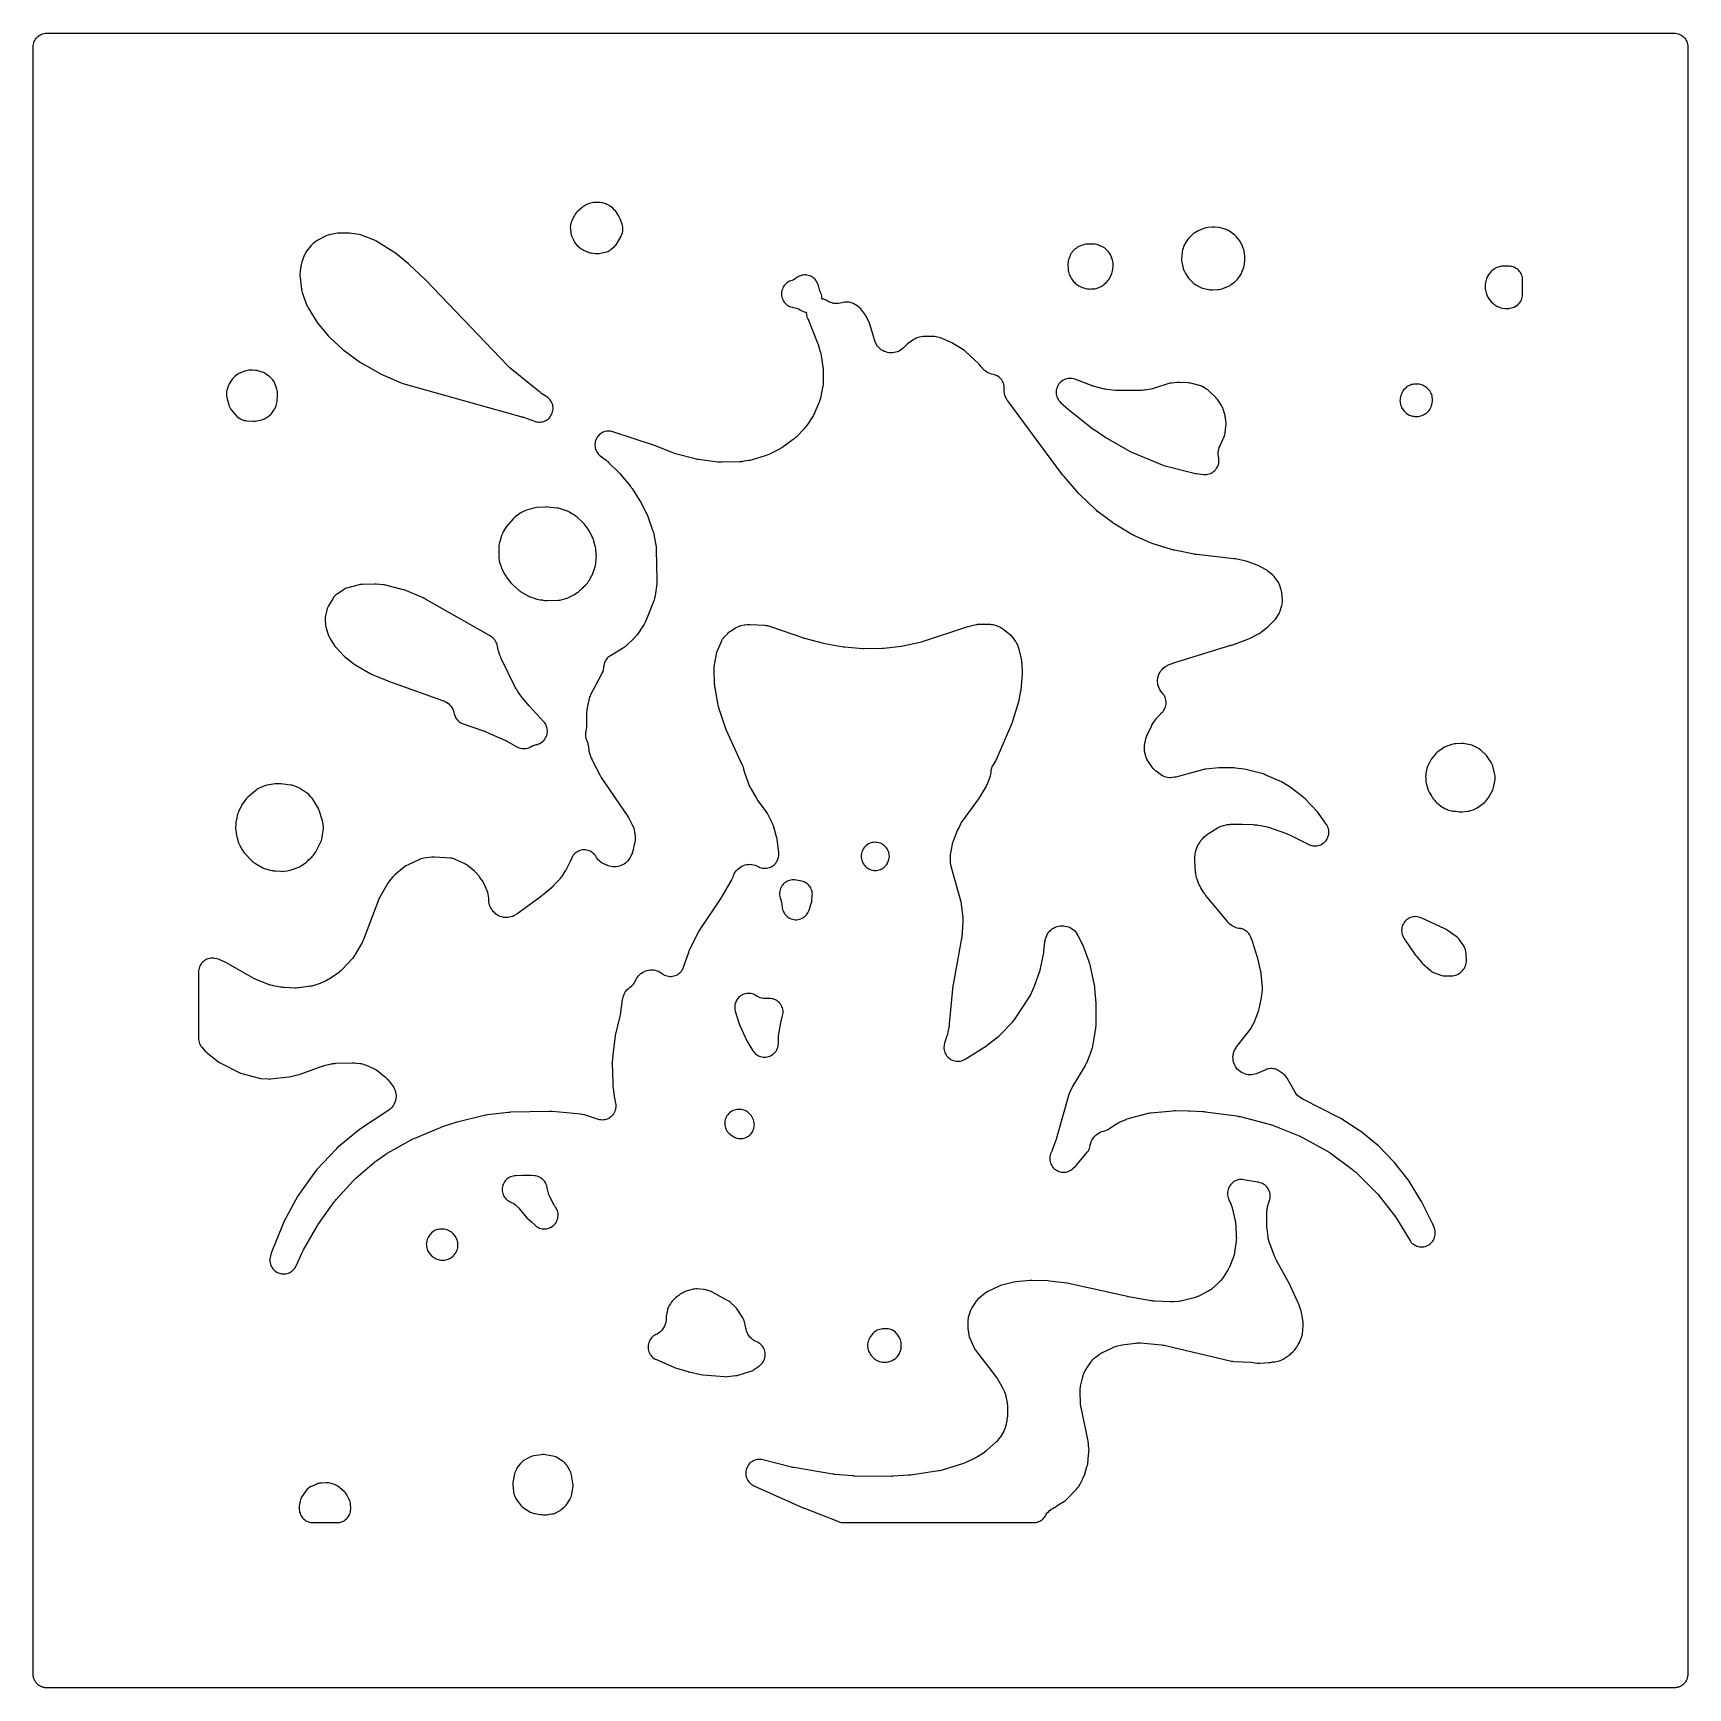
# Model space of a CAD drawing. Header units: millimetres. Extents: x 0 to 300, y 0 to 300.
import ezdxf

# ---------------------------------------------------------------- set-up
doc = ezdxf.new("R2010")
doc.units = ezdxf.units.MM
doc.layers.add('CUT', color=7, linetype='CONTINUOUS')

msp = doc.modelspace()

# ---------------------------------------------------------------- linework, layer by layer
at = {"layer": 'CUT'}
for points in [[(2.0883, -0.1324), (2.0591, -0.1281), (1.9774, -0.116), (1.9747, -0.1156), (1.8619, -0.0988), (1.7975, -0.0826), (1.778, -0.0777), (1.7689, -0.0755), (1.7343, -0.0668), (1.6243, -0.0392), (1.4997, 0.0054), (1.3937, 0.0434), (1.3382, 0.0697), (1.3008, 0.0874), (1.2913, 0.0919), (1.2733, 0.1004), (1.1723, 0.1482), (1.0572, 0.2172), (0.9622, 0.2742), (0.9402, 0.2906), (0.9193, 0.306), (0.8936, 0.3251), (0.8534, 0.3549), (0.7655, 0.4202), (0.7062, 0.4739), (0.6886, 0.4899), (0.6742, 0.5029), (0.664, 0.5122), (0.584, 0.5848), (0.5825, 0.5864), (0.577, 0.5925), (0.5754, 0.5943), (0.4907, 0.6877), (0.4195, 0.7663), (0.4166, 0.7702), (0.4163, 0.7706), (0.3809, 0.8184), (0.3353, 0.8799), (0.2736, 0.9631), (0.1992, 1.0873), (0.1477, 1.1732), (0.0961, 1.2823), (0.0847, 1.3065), (0.0838, 1.3085), (0.0837, 1.3086), (0.043, 1.3947), (-0.0101, 1.543), (-0.0395, 1.6253), (-0.058, 1.6991), (-0.0629, 1.7187), (-0.0679, 1.7388), (-0.0812, 1.7918), (-0.099, 1.863), (-0.129, 2.065), (-0.135, 2.1053), (-0.15, 2.4114), (-0.15, 2.9225), (-0.15, 297), (-0.15, 297.5886), (-0.135, 297.8947), (-0.099, 298.1371), (-0.0395, 298.3748), (0.0431, 298.6056), (0.1479, 298.8271), (0.2738, 299.0373), (0.4198, 299.2341), (0.5844, 299.4156), (0.7659, 299.5802), (0.9627, 299.7262), (1.1729, 299.8521), (1.3944, 299.9569), (1.6252, 300.0395), (1.8629, 300.099), (2.1053, 300.135), (2.4114, 300.15), (297.5872, 300.15), (297.8933, 300.135), (298.1357, 300.099), (298.3734, 300.0395), (298.6041, 299.9569), (298.8256, 299.8521), (299.0358, 299.7262), (299.2326, 299.5802), (299.4142, 299.4156), (299.5787, 299.2341), (299.7247, 299.0373), (299.8507, 298.8271), (299.9554, 298.6056), (300.038, 298.3748), (300.0975, 298.1371), (300.1335, 297.8947), (300.1485, 297.5886), (300.1485, 297.0131), (300.1485, 2.4114), (300.1339, 2.114), (300.1297, 2.0799), (300.102, 1.893), (300.1003, 1.8816), (300.099, 1.8729), (300.0988, 1.8714), (300.0917, 1.8394), (300.0401, 1.6336), (300.0303, 1.6036), (300.0302, 1.6033), (299.9584, 1.4029), (299.9456, 1.3737), (299.8932, 1.2629), (299.8922, 1.2608), (299.8547, 1.1814), (299.8388, 1.1531), (299.838, 1.1519), (299.8352, 1.1471), (299.8173, 1.1173), (299.7299, 0.9714), (299.7105, 0.9436), (299.6986, 0.9275), (299.6934, 0.9206), (299.6729, 0.8929), (299.5852, 0.7747), (299.562, 0.7475), (299.5181, 0.6991), (299.5145, 0.6951), (299.5139, 0.6945), (299.4969, 0.6757), (299.4223, 0.5933), (299.4104, 0.5818), (299.3946, 0.5666), (299.3171, 0.4964), (299.3158, 0.4953), (299.3012, 0.482), (299.2426, 0.4289), (299.2253, 0.4152), (299.2098, 0.4029), (299.0526, 0.2863), (299.0501, 0.2845), (299.0501, 0.2844), (299.048, 0.2829), (299.0479, 0.2828), (299.0096, 0.2581), (298.9887, 0.2456), (298.9747, 0.2372), (298.9376, 0.215), (298.8402, 0.1566), (298.7957, 0.1337), (298.6213, 0.0513), (298.5703, 0.031), (298.3936, -0.0322), (298.3417, -0.0472), (298.3357, -0.0489), (298.3186, -0.0532), (298.2281, -0.0759), (298.2192, -0.0781), (298.159, -0.0932), (298.0987, -0.1043), (298.0942, -0.1052), (297.9198, -0.131), (297.8482, -0.1372), (297.5872, -0.15), (297.0119, -0.15), (2.9618, -0.15), (2.4114, -0.15), (2.2186, -0.1405), (2.1042, -0.1348)], [(97.4205, 263.9763), (97.4526, 263.7575), (97.5038, 263.5425), (97.5739, 263.3328), (97.6622, 263.1301), (98.0217, 262.3954), (98.1265, 262.203), (98.2478, 262.0206), (98.3845, 261.8494), (98.5357, 261.6909), (98.9887, 261.256), (99.1569, 261.1084), (99.3376, 260.9764), (99.5293, 260.8612), (99.7307, 260.7635), (100.4714, 260.4442), (100.6851, 260.3635), (100.9054, 260.3025), (101.1302, 260.262), (101.9349, 260.1546), (102.1569, 260.135), (102.3797, 260.1352), (102.6016, 260.1553), (102.8209, 260.1951), (103.6847, 260.3918), (103.9136, 260.4556), (104.1355, 260.5407), (104.3482, 260.6466), (104.5499, 260.7721), (104.7388, 260.9163), (105.2831, 261.3741), (105.4467, 261.5246), (105.5962, 261.689), (105.7305, 261.8661), (105.8486, 262.0543), (106.498, 263.1998), (106.5933, 263.3857), (106.6728, 263.5789), (106.7359, 263.7781), (106.7897, 263.9763), (106.8421, 264.2152), (106.8709, 264.458), (106.8759, 264.7025), (106.8758, 264.7062), (106.8548, 264.9651), (106.8071, 265.2205), (106.7332, 265.4696), (106.3805, 266.4647), (106.2797, 266.7077), (106.154, 266.9387), (105.7791, 267.5486), (105.661, 267.7238), (105.5284, 267.8884), (105.3825, 268.0412), (105.0474, 268.3635), (104.8225, 268.5555), (104.5766, 268.7197), (104.1724, 268.9561), (103.9873, 269.0543), (103.7946, 269.1365), (103.5958, 269.2024), (103.1808, 269.3208), (102.9757, 269.37), (102.7672, 269.4018), (102.5567, 269.4159), (102.1163, 269.4268), (101.8384, 269.4182), (101.5632, 269.3788), (101.048, 269.2755), (100.7558, 269.1983), (100.475, 269.0864), (100.1059, 268.9127), (99.8834, 268.794), (99.6741, 268.6534), (99.4799, 268.4925), (98.5379, 267.628), (98.369, 267.4573), (98.2172, 267.2712), (98.084, 267.0713), (97.9706, 266.8597), (97.6044, 266.0897), (97.4942, 265.8177), (97.4165, 265.5346), (97.3933, 265.4249), (97.3528, 265.1698), (97.3389, 264.9118), (97.3517, 264.6538)], [(208.571, 257.438), (208.6373, 257.2137), (208.7244, 256.9965), (208.8313, 256.7884), (208.9698, 256.5475), (208.972, 256.5428), (209.0855, 256.3245), (209.1896, 256.165), (209.2596, 256.0432), (209.3889, 255.8412), (209.537, 255.6526), (209.7026, 255.479), (210.1782, 255.0258), (210.3049, 254.8966), (210.4501, 254.7756), (210.4979, 254.7338), (210.6703, 254.6073), (210.8529, 254.496), (211.6649, 254.0476), (211.8741, 253.9445), (212.0919, 253.8613), (212.3166, 253.7989), (213.1869, 253.6), (213.4172, 253.5586), (213.6504, 253.5389), (213.8845, 253.5411), (214.8305, 253.5944), (215.0787, 253.6209), (215.3231, 253.672), (215.5612, 253.7472), (216.6476, 254.1512), (216.871, 254.2469), (217.084, 254.3638), (217.2847, 254.5009), (217.9455, 255.0008), (218.1398, 255.164), (218.3165, 255.346), (218.4739, 255.5449), (218.9191, 256.1705), (219.036, 256.3508), (219.1371, 256.5404), (219.2215, 256.7381), (219.5061, 257.493), (219.5744, 257.7013), (219.6241, 257.9148), (219.655, 258.1318), (219.7461, 259.0639), (219.7572, 259.3693), (219.7309, 259.6737), (219.5992, 260.5627), (219.537, 260.8579), (219.4397, 261.1435), (219.1391, 261.8776), (219.0375, 262.0953), (218.9154, 262.3022), (218.7741, 262.4964), (218.2329, 263.1697), (218.0731, 263.35), (217.8967, 263.5141), (217.7053, 263.6604), (216.9522, 264.1806), (216.7644, 264.2983), (216.567, 264.399), (216.3613, 264.4818), (215.6911, 264.7177), (215.4045, 264.7997), (215.1102, 264.8471), (214.2998, 264.9282), (214.0439, 264.9406), (213.788, 264.9268), (213.0072, 264.8442), (212.7564, 264.8047), (212.5109, 264.74), (211.819, 264.5195), (211.5488, 264.4159), (211.2925, 264.2817), (210.6725, 263.9099), (210.4497, 263.7595), (210.2443, 263.586), (209.7119, 263.0847), (209.5171, 262.8792), (209.3467, 262.6529), (208.9855, 262.1121), (208.8722, 261.9252), (208.7757, 261.7292), (208.6966, 261.5255), (208.4974, 260.9371), (208.4391, 260.738), (208.3975, 260.5347), (208.3729, 260.3288), (208.2811, 259.1452), (208.2746, 258.8802), (208.2962, 258.6161), (208.3457, 258.3557)], [(91.8137, 229.555), (92.0558, 229.5768), (92.2947, 229.622), (92.528, 229.6902), (92.7537, 229.7807), (92.9694, 229.8927), (93.1733, 230.0252), (93.3633, 230.1768), (93.5377, 230.3461), (93.6948, 230.5316), (93.8332, 230.7315), (93.9515, 230.9439), (94.0486, 231.1667), (94.1237, 231.398), (94.1759, 231.6354), (94.2048, 231.8768), (94.2101, 232.1198), (94.1917, 232.3623), (94.15, 232.6017), (94.0851, 232.836), (93.9978, 233.0629), (93.8889, 233.2803), (93.7594, 233.486), (93.6105, 233.6782), (93.4437, 233.855), (93.2605, 234.0148), (93.0626, 234.156), (92.1934, 234.7146), (92.0225, 234.8312), (91.9087, 234.9136), (91.7445, 235.0394), (86.4518, 239.3331), (86.2723, 239.4884), (86.1539, 239.5975), (85.9847, 239.7638), (71.1735, 255.264), (71.1563, 255.2819), (71.1532, 255.2851), (71.0787, 255.3584), (68.1197, 258.1506), (68.093, 258.1755), (68.0881, 258.1799), (67.9722, 258.2798), (65.5872, 260.2108), (65.3426, 260.3856), (62.2347, 262.3353), (62.0318, 262.4498), (61.8192, 262.5448), (59.5651, 263.4292), (59.3015, 263.516), (59.03, 263.5731), (57.6062, 263.7909), (57.2605, 263.8194), (55.3298, 263.8443), (55.0645, 263.8337), (54.8017, 263.7949), (53.6001, 263.5517), (53.3727, 263.4945), (53.1516, 263.4162), (52.9389, 263.3175), (51.5324, 262.5832), (51.3488, 262.4772), (51.1749, 262.3561), (50.7497, 262.0323), (50.5268, 261.8409), (50.3279, 261.6246), (49.4894, 260.5979), (49.3297, 260.3792), (49.1946, 260.1446), (49.0857, 259.8967), (48.6077, 258.6259), (48.5359, 258.4039), (48.485, 258.1762), (48.3487, 257.3966), (48.3138, 257.0767), (48.2767, 256.2392), (48.2762, 256.0291), (48.2934, 255.8197), (48.5671, 253.6208), (48.6186, 253.3398), (48.7017, 253.0664), (49.5554, 250.7459), (49.6471, 250.5287), (49.7589, 250.3212), (51.197, 247.9284), (51.4058, 247.6321), (53.3706, 245.2334), (53.617, 244.9731), (56.0656, 242.733), (56.2742, 242.5619), (59.2343, 240.39), (59.4912, 240.2247), (62.8074, 238.3666), (63.0369, 238.253), (66.6471, 236.6914), (66.9648, 236.5788), (88.5159, 230.5377), (88.65, 230.4973), (88.7407, 230.4682), (88.8732, 230.4229), (90.8584, 229.7028), (91.0907, 229.6311), (91.3288, 229.5823), (91.5706, 229.5568)], [(187.6535, 258.3076), (187.6797, 257.3161), (187.6964, 257.0866), (187.7341, 256.8596), (187.7925, 256.637), (187.8711, 256.4207), (188.0156, 256.0738), (188.1388, 255.8196), (188.2899, 255.5809), (188.5197, 255.2596), (188.655, 255.0869), (188.805, 254.9267), (188.9685, 254.7803), (189.2761, 254.5282), (189.4534, 254.3956), (189.6417, 254.2792), (189.8395, 254.18), (190.2427, 253.9995), (190.5238, 253.8935), (190.8157, 253.822), (191.2192, 253.7484), (191.422, 253.72), (191.6264, 253.7083), (191.8311, 253.7133), (192.2646, 253.7417), (192.5039, 253.7691), (192.7396, 253.8193), (192.9693, 253.8921), (193.3474, 254.0321), (193.5607, 254.1226), (193.7648, 254.2325), (193.9578, 254.3608), (194.1381, 254.5064), (194.6342, 254.9465), (194.8059, 255.1143), (194.9607, 255.2978), (195.0973, 255.4953), (195.2142, 255.705), (195.5202, 256.3214), (195.6159, 256.5397), (195.6903, 256.7662), (195.7429, 256.9987), (195.773, 257.2351), (195.8313, 257.9695), (195.8387, 258.2136), (195.8223, 258.4573), (195.7821, 258.6983), (195.7186, 258.9341), (195.5329, 259.5105), (195.4345, 259.7667), (195.3085, 260.0106), (195.1567, 260.2393), (194.9806, 260.4499), (194.6216, 260.8344), (194.4432, 261.0073), (194.2486, 261.1616), (194.0396, 261.2959), (193.8184, 261.4088), (193.3225, 261.6314), (193.0916, 261.7216), (192.8529, 261.7885), (192.6087, 261.8314), (192.3615, 261.85), (191.3397, 261.8757), (191.0999, 261.8702), (190.8617, 261.8418), (190.6274, 261.7907), (190.399, 261.7174), (189.8252, 261.5022), (189.5945, 261.4022), (189.375, 261.2795), (189.1689, 261.1354), (188.9784, 260.9714), (188.6091, 260.6195), (188.4305, 260.4306), (188.2724, 260.2242), (188.1366, 260.0026), (188.0246, 259.768), (187.8437, 259.3322), (187.756, 259.085), (187.6946, 258.8299), (187.6604, 258.5699)], [(31.8556, 132.2115), (31.6183, 132.1514), (31.3879, 132.0684), (31.1668, 131.9632), (30.9571, 131.8369), (30.7606, 131.6907), (30.5795, 131.5259), (30.4153, 131.3443), (30.2697, 131.1474), (30.1441, 130.9373), (30.0396, 130.7158), (29.9572, 130.4852), (29.8978, 130.2477), (29.862, 130.0055), (29.85, 129.7609), (29.85, 122.2696), (29.85, 118.025), (29.85, 117.7875), (29.8634, 117.5286), (29.9037, 117.2724), (29.9702, 117.0217), (30.0623, 116.7793), (30.1791, 116.5478), (30.3192, 116.3296), (30.4811, 116.127), (31.1602, 115.3627), (31.3178, 115.2007), (31.4893, 115.0537), (33.4924, 113.4876), (33.688, 113.3493), (33.8959, 113.2303), (37.2327, 111.5277), (37.4695, 111.4219), (37.716, 111.3413), (40.6916, 110.5362), (40.9157, 110.4864), (41.1435, 110.4575), (42.4857, 110.3492), (42.7227, 110.3413), (42.9594, 110.356), (46.2349, 110.7154), (46.5947, 110.7818), (48.2854, 111.2239), (48.5097, 111.294), (52.1412, 112.6187), (52.3403, 112.6851), (52.4766, 112.7263), (52.6791, 112.7815), (53.9354, 113.0861), (54.1305, 113.1279), (54.1655, 113.1345), (54.561, 113.1867), (54.5965, 113.1895), (54.7959, 113.1998), (57.8004, 113.2748), (58.06, 113.2723), (58.236, 113.2645), (58.4949, 113.244), (59.1538, 113.1688), (59.3454, 113.1419), (59.3795, 113.1363), (59.7269, 113.0597), (60.0645, 112.9478), (60.0967, 112.9353), (60.2752, 112.8604), (61.6557, 112.2384), (61.7986, 112.1704), (61.8239, 112.1576), (62.0781, 112.0162), (62.3195, 111.8538), (62.3423, 111.8371), (62.4677, 111.7406), (63.6159, 110.8188), (63.7765, 110.6822), (63.8044, 110.6571), (64.1013, 110.3581), (64.1262, 110.33), (64.2616, 110.1684), (64.9827, 109.2571), (65.0927, 109.1109), (65.1117, 109.0843), (65.2937, 108.8015), (65.4338, 108.5286), (65.5466, 108.2432), (65.6311, 107.9483), (65.6864, 107.6465), (65.7121, 107.3408), (65.7079, 107.034), (65.6738, 106.7291), (65.6101, 106.4289), (65.5175, 106.1364), (65.3968, 105.8543), (65.2492, 105.5853), (65.0761, 105.332), (64.8792, 105.0968), (64.6602, 104.8818), (64.3984, 104.6707), (64.372, 104.6515), (64.2215, 104.5474), (59.2434, 101.279), (59.028, 101.1205), (55.0577, 97.8572), (54.8194, 97.6337), (51.3283, 93.9018), (51.1198, 93.6472), (48.0838, 89.3974), (47.9213, 89.1377), (45.3589, 84.4217), (45.2321, 84.1509), (43.0745, 78.7179), (42.9996, 78.5007), (42.9036, 78.1745), (42.8468, 77.9399), (42.8128, 77.7009), (42.802, 77.4597), (42.8146, 77.2186), (42.8503, 76.9798), (42.909, 76.7456), (42.9899, 76.5182), (43.0924, 76.2996), (43.2155, 76.0919), (43.3581, 75.8971), (43.5187, 75.7169), (43.6961, 75.5531), (43.8884, 75.4071), (44.0938, 75.2804), (44.3106, 75.174), (44.5366, 75.0891), (44.7697, 75.0264), (45.0078, 74.9864), (45.2486, 74.9696), (45.49, 74.9761), (45.7295, 75.0059), (45.9651, 75.0586), (46.1945, 75.1338), (46.4156, 75.2308), (46.6263, 75.3486), (46.8247, 75.4862), (47.0088, 75.6424), (47.1771, 75.8155), (47.3278, 76.0041), (47.4597, 76.2063), (47.5714, 76.4203), (48.7594, 78.9911), (48.8264, 79.1286), (48.8738, 79.221), (48.9463, 79.3557), (51.3801, 83.6619), (51.4878, 83.8407), (51.5643, 83.96), (51.6818, 84.1324), (54.5063, 88.041), (54.6333, 88.2068), (54.7227, 88.317), (54.8587, 88.4755), (57.9705, 91.9029), (58.1303, 92.0684), (58.2421, 92.1774), (58.4118, 92.3327), (61.7756, 95.2294), (61.9345, 95.3588), (62.0447, 95.4437), (62.2104, 95.5642), (63.8769, 96.7084), (64.0155, 96.7991), (64.1111, 96.8586), (64.2536, 96.9432), (68.4606, 99.3144), (68.6551, 99.4166), (68.7891, 99.4821), (68.9892, 99.5728), (73.7717, 101.5725), (73.9073, 101.6262), (74.0002, 101.6608), (74.1378, 101.7091), (76.4527, 102.4718), (76.5909, 102.5143), (76.6853, 102.5415), (76.825, 102.5787), (81.6987, 103.7772), (81.9274, 103.826), (82.0837, 103.8542), (82.315, 103.8886), (86.0869, 104.3295), (86.2598, 104.3456), (86.3775, 104.3539), (86.551, 104.362), (93.4796, 104.5264), (93.7035, 104.5251), (93.8554, 104.5196), (94.0787, 104.5049), (99.1722, 104.016), (99.3731, 103.9912), (99.4088, 103.9858), (99.8049, 103.904), (99.8398, 103.8948), (100.034, 103.838), (102.3819, 103.0818), (102.6207, 103.0177), (102.8646, 102.9776), (103.1113, 102.9617), (103.3584, 102.9703), (103.6034, 103.0032), (103.844, 103.0602), (104.0778, 103.1406), (104.3024, 103.2438), (104.5158, 103.3686), (104.7158, 103.5139), (104.9005, 103.6782), (105.0681, 103.86), (105.2169, 104.0575), (105.3454, 104.2686), (105.4525, 104.4915), (105.537, 104.7238), (105.5982, 104.9633), (105.6354, 105.2077), (105.6483, 105.4546), (105.6368, 105.7016), (105.6009, 105.9462), (105.4051, 106.9367), (105.3811, 107.0713), (105.3664, 107.163), (105.3472, 107.2983), (105.1351, 109.0252), (105.1166, 109.2155), (105.1074, 109.345), (105.0987, 109.536), (105.0223, 113.3056), (105.0234, 113.4003), (105.1983, 115.3018), (105.4525, 117.6295), (105.4858, 117.8651), (105.5135, 118.0242), (105.5617, 118.2571), (106.3994, 121.7457), (106.445, 121.9872), (106.829, 124.7648), (106.8574, 124.9397), (106.8632, 124.9708), (106.9381, 125.2879), (107.0334, 125.5694), (107.1548, 125.8406), (107.3013, 126.0992), (107.4715, 126.3428), (107.664, 126.5692), (107.877, 126.7764), (108.1086, 126.9627), (108.2216, 127.0371), (108.4242, 127.1858), (108.611, 127.3541), (108.7799, 127.5403), (108.9292, 127.7426), (109.0575, 127.9588), (109.1634, 128.1868), (109.2204, 128.3277), (109.3609, 128.5969), (109.5267, 128.8512), (109.7162, 129.0884), (109.9277, 129.3062), (110.1593, 129.5026), (110.4087, 129.6757), (110.6736, 129.824), (110.9516, 129.9461), (111.2401, 130.0407), (111.5364, 130.1071), (111.8376, 130.1447), (112.1411, 130.153), (112.444, 130.132), (112.7435, 130.0819), (113.0367, 130.0031), (113.321, 129.8965), (113.5936, 129.7629), (113.8521, 129.6037), (114.0218, 129.475), (114.2272, 129.3348), (114.4456, 129.2157), (114.6746, 129.1189), (114.9122, 129.0453), (115.1559, 128.9957), (115.4033, 128.9705), (115.652, 128.97), (115.8995, 128.9943), (116.1434, 129.043), (116.3812, 129.1157), (116.6106, 129.2117), (116.8293, 129.33), (117.0353, 129.4695), (117.2263, 129.6287), (117.4006, 129.8061), (117.5564, 129.9999), (117.6921, 130.2083), (117.8065, 130.4291), (117.8984, 130.6602), (118.8212, 133.3663), (118.9181, 133.6199), (118.99, 133.7895), (119.105, 134.0354), (120.6236, 136.9991), (120.7269, 137.1873), (120.8007, 137.313), (120.9146, 137.4949), (124.6852, 143.1507), (124.7012, 143.175), (124.7041, 143.1794), (124.7684, 143.2838), (126.5774, 146.3902), (126.6752, 146.5757), (126.7572, 146.7687), (126.8686, 147.0652), (126.9586, 147.2816), (126.997, 147.3892), (126.9976, 147.3906), (127.1487, 147.6967), (127.3136, 147.961), (127.5037, 148.2076), (127.7174, 148.4343), (127.9524, 148.6387), (128.2065, 148.8188), (128.4772, 148.973), (128.7617, 149.0996), (129.0574, 149.1974), (129.3614, 149.2655), (129.6706, 149.3032), (129.982, 149.3101), (130.2925, 149.2862), (130.5992, 149.2316), (130.8989, 149.147), (131.1889, 149.0332), (131.5263, 148.8604), (131.7495, 148.7596), (131.9814, 148.6812), (132.22, 148.6257), (132.4628, 148.5939), (132.7075, 148.586), (132.9519, 148.6021), (133.1935, 148.642), (133.43, 148.7054), (133.6593, 148.7916), (133.8789, 148.8998), (134.087, 149.029), (134.2814, 149.1779), (134.4603, 149.3451), (134.622, 149.5291), (134.7649, 149.7279), (134.8876, 149.9398), (134.9891, 150.1627), (135.0682, 150.3944), (135.1243, 150.6328), (135.1569, 150.8755), (135.1655, 151.1202), (135.1501, 151.3647), (134.8686, 153.8713), (134.834, 154.0908), (134.7801, 154.3064), (134.1829, 156.3103), (134.109, 156.5228), (134.0163, 156.7278), (133.0977, 158.5376), (133.0021, 158.709), (132.8933, 158.8724), (131.3345, 161.0249), (131.2353, 161.1755), (131.1045, 161.3741), (131.0364, 161.4862), (130.0422, 163.2266), (129.9647, 163.3694), (129.9514, 163.3952), (129.8153, 163.6901), (129.8042, 163.717), (129.7459, 163.8687), (129.0044, 165.9273), (128.9464, 166.1015), (128.9369, 166.1329), (128.8541, 166.4602), (128.8494, 166.4912), (128.7986, 166.741), (128.7225, 166.9843), (128.6221, 167.2186), (128.5368, 167.3723), (128.5377, 167.3729), (128.5367, 167.3747), (128.3745, 167.7017), (128.3615, 167.7316), (128.281, 167.9288), (128.28, 167.9284), (128.2378, 168.0294), (125.6941, 173.5901), (125.6136, 173.7796), (125.5625, 173.9098), (125.4925, 174.1034), (124.3554, 177.5442), (124.2845, 177.7857), (124.2419, 177.9511), (124.1873, 178.1969), (123.5964, 181.356), (123.573, 181.4959), (123.5693, 181.5211), (123.5383, 181.8031), (123.5365, 181.8284), (123.5291, 181.9701), (123.4393, 184.6454), (123.4381, 184.8539), (123.4389, 184.8911), (123.4713, 185.3067), (123.4762, 185.3435), (123.5097, 185.5494), (123.932, 187.7583), (123.9409, 187.7813), (124.7495, 189.7174), (124.8355, 189.908), (124.8517, 189.9415), (124.9787, 190.1699), (125.1249, 190.3612), (125.1459, 190.3861), (125.2671, 190.5227), (125.7867, 191.0804), (125.8969, 191.1938), (125.9171, 191.2137), (126.1325, 191.409), (126.3637, 191.5855), (126.3869, 191.6017), (126.5185, 191.6896), (127.2166, 192.1347), (127.3938, 192.241), (127.4259, 192.259), (127.7664, 192.4267), (128.1234, 192.5559), (128.1587, 192.5665), (128.3581, 192.6205), (128.8609, 192.742), (129.0406, 192.7808), (129.0729, 192.7869), (129.4077, 192.8337), (129.7454, 192.8475), (129.7783, 192.8472), (129.9621, 192.8412), (132.6274, 192.6884), (132.8012, 192.6744), (132.8322, 192.6712), (133.1492, 192.6232), (133.4603, 192.546), (133.4901, 192.537), (133.6561, 192.4833), (139.6582, 190.385), (139.6937, 190.3728), (139.7002, 190.3707), (139.8515, 190.3256), (143.3124, 189.4117), (143.5332, 189.364), (146.879, 188.7974), (147.0925, 188.7706), (150.4349, 188.497), (150.681, 188.4891), (153.9764, 188.5446), (154.2071, 188.5592), (157.4167, 188.9117), (157.6633, 188.9513), (160.8211, 189.6221), (161.0896, 189.695), (169.4733, 192.4797), (169.5128, 192.4915), (171.0095, 192.8257), (171.1635, 192.8567), (171.1912, 192.8617), (171.4774, 192.9008), (171.7659, 192.9159), (171.794, 192.9161), (171.9511, 192.9145), (173.5303, 192.8643), (173.7259, 192.853), (173.7607, 192.8501), (173.7614, 192.85), (174.0226, 192.8033), (174.2358, 192.7588), (174.2736, 192.7498), (174.6904, 192.6241), (174.7268, 192.6108), (174.9291, 192.53), (175.2161, 192.4056), (175.3708, 192.3343), (175.3981, 192.3209), (175.6729, 192.1708), (175.933, 191.9964), (175.9575, 191.9783), (176.0922, 191.874), (176.8959, 191.2218), (177.0209, 191.1158), (177.0428, 191.0964), (177.2592, 190.8869), (177.4565, 190.6594), (177.4748, 190.6364), (177.5737, 190.5059), (178.0945, 189.7871), (178.1862, 189.6538), (178.5309, 188.9903), (178.6191, 188.7399), (178.6284, 188.7091), (178.6758, 188.5353), (179.1384, 186.6664), (179.1803, 186.4758), (179.1869, 186.4416), (179.2407, 186.0552), (179.2438, 186.0205), (179.2555, 185.8257), (179.3191, 183.978), (179.3202, 183.7893), (179.0834, 180.9744), (179.0667, 180.8185), (179.0593, 180.7756), (178.6617, 178.8137), (178.6224, 178.6409), (178.593, 178.5242), (178.5455, 178.3534), (177.6101, 175.2691), (177.5398, 175.0599), (177.488, 174.9194), (177.4056, 174.7147), (174.5286, 168.1349), (174.4507, 167.9681), (174.4361, 167.9387), (174.2708, 167.6435), (174.0872, 167.38), (173.9631, 167.183), (173.8579, 166.9752), (173.7725, 166.7585), (173.7076, 166.5349), (173.6638, 166.3061), (173.6414, 166.0743), (173.6355, 165.9537), (173.5909, 165.6518), (173.5102, 165.3271), (173.5008, 165.2959), (173.4442, 165.123), (173.1108, 164.1826), (173.0475, 164.0166), (173.0355, 163.9872), (172.8857, 163.6653), (172.871, 163.6372), (172.7848, 163.4819), (171.7116, 161.651), (171.6086, 161.4853), (171.5357, 161.3746), (171.4242, 161.2145), (168.422, 157.1338), (168.2678, 156.8972), (168.1412, 156.6447), (167.9347, 156.1673), (167.7617, 155.8668), (167.6023, 155.5357), (166.9969, 153.9988), (166.791, 153.523), (166.6891, 153.2422), (166.6213, 152.9513), (166.2956, 151.0441), (166.2654, 150.7875), (166.2618, 150.5292), (166.298, 149.5664), (166.327, 149.27), (166.3909, 148.9791), (168.1609, 142.7318), (168.2013, 142.5765), (168.208, 142.5485), (168.2687, 142.2335), (168.2729, 142.2051), (168.2931, 142.0459), (168.553, 139.5778), (168.5666, 139.4144), (168.5684, 139.3851), (168.5741, 139.0573), (168.5733, 139.0279), (168.5654, 138.8641), (168.3708, 136.0915), (168.3495, 135.8763), (168.3308, 135.7306), (168.297, 135.5169), (166.7963, 127.5174), (166.7644, 127.2898), (166.1171, 120.3874), (166.0991, 120.2305), (166.0846, 120.1242), (166.06, 119.9683), (165.8554, 118.8294), (165.8032, 118.5854), (165.7622, 118.4211), (165.6938, 118.1811), (165.2595, 116.8291), (165.1963, 116.5934), (165.1564, 116.3526), (165.1402, 116.109), (165.1477, 115.865), (165.1791, 115.623), (165.2339, 115.3851), (165.3116, 115.1537), (165.4115, 114.931), (165.5326, 114.7191), (165.6739, 114.5201), (165.8339, 114.3357), (166.0111, 114.1679), (166.2038, 114.0181), (166.4102, 113.8878), (166.6283, 113.7783), (166.8561, 113.6905), (167.0914, 113.6254), (167.3318, 113.5836), (167.5752, 113.5654), (167.8193, 113.571), (168.0616, 113.6004), (168.2999, 113.6533), (168.5319, 113.7291), (168.7554, 113.8273), (168.9682, 113.9467), (172.8385, 116.3744), (173.0548, 116.5266), (175.0922, 118.1279), (175.3462, 118.3572), (177.5711, 120.6622), (177.7253, 120.8377), (177.8625, 121.0269), (180.6567, 125.2849), (180.8258, 125.5863), (181.4805, 126.9684), (181.5846, 127.2236), (182.5805, 130.1116), (182.666, 130.4238), (183.2441, 133.24), (183.2806, 133.473), (183.4743, 135.2586), (183.499, 135.4429), (183.5042, 135.4757), (183.5746, 135.8102), (183.6686, 136.1075), (183.7917, 136.3941), (183.9426, 136.667), (184.1197, 136.9237), (184.3214, 137.1615), (184.5457, 137.3782), (184.7903, 137.5716), (185.0529, 137.7399), (185.3308, 137.8813), (185.6214, 137.9944), (185.9218, 138.0783), (186.229, 138.132), (186.54, 138.1549), (186.8517, 138.147), (187.1611, 138.1083), (187.4652, 138.039), (187.7609, 137.94), (188.0454, 137.8122), (188.3158, 137.6569), (188.5695, 137.4755), (188.8039, 137.2699), (189.0169, 137.0421), (189.2062, 136.7943), (189.3859, 136.5035), (189.4019, 136.4744), (189.4876, 136.3093), (190.3906, 134.4593), (190.4765, 134.2702), (190.5312, 134.1402), (190.6065, 133.9467), (191.411, 131.6962), (191.4849, 131.4661), (191.5301, 131.3084), (191.5891, 131.074), (192.3925, 127.384), (192.4364, 127.1454), (192.4609, 126.9826), (192.4893, 126.7416), (192.7115, 124.1324), (192.7222, 123.9585), (192.7268, 123.8402), (192.7294, 123.6661), (192.7015, 120.1629), (192.6973, 120.0144), (192.6961, 119.9878), (192.6702, 119.6918), (192.6668, 119.6654), (192.6451, 119.5184), (192.1654, 116.6646), (192.1163, 116.4216), (192.0775, 116.2579), (192.0124, 116.0187), (191.674, 114.9199), (191.6177, 114.7513), (191.5767, 114.6377), (191.5124, 114.4719), (191.0476, 113.3526), (190.9913, 113.2239), (190.9808, 113.201), (190.854, 112.9505), (190.8418, 112.9285), (190.7714, 112.8069), (188.4715, 108.9996), (188.3358, 108.7422), (187.9357, 107.8628), (187.8636, 107.687), (187.8052, 107.5064), (185.6534, 99.8808), (185.6161, 99.7568), (185.5892, 99.6728), (185.5475, 99.5499), (184.8465, 97.5941), (184.7742, 97.4082), (184.7604, 97.3753), (184.5868, 97.0164), (184.4901, 96.7884), (184.4164, 96.5519), (184.3665, 96.3092), (184.3409, 96.0628), (184.3398, 95.8151), (184.3632, 95.5685), (184.4109, 95.3255), (184.4824, 95.0883), (184.577, 94.8594), (184.6938, 94.6409), (184.8316, 94.4351), (184.9892, 94.244), (185.1649, 94.0694), (185.357, 93.913), (185.5636, 93.7764), (185.7828, 93.6609), (186.0123, 93.5677), (186.2499, 93.4976), (186.4932, 93.4514), (186.74, 93.4295), (186.9877, 93.4322), (187.2339, 93.4593), (187.4762, 93.5107), (187.7123, 93.5858), (187.9397, 93.6838), (188.1564, 93.804), (188.36, 93.9449), (188.5488, 94.1054), (188.9872, 94.5171), (189.1968, 94.7397), (191.1363, 97.069), (191.2949, 97.2813), (191.43, 97.5093), (191.5403, 97.7502), (191.6245, 98.0015), (191.6815, 98.2602), (191.6949, 98.341), (191.7009, 98.3727), (191.7786, 98.6952), (191.8774, 98.9812), (192.0032, 99.2564), (192.155, 99.5183), (192.3311, 99.7644), (192.5302, 99.9924), (192.7502, 100.2002), (192.9891, 100.3859), (193.2448, 100.5477), (193.5149, 100.6843), (193.7969, 100.7942), (194.174, 100.9009), (194.1735, 100.9026), (194.3585, 100.9564), (194.615, 101.0631), (194.858, 101.1976), (196.4658, 102.2077), (196.7025, 102.3446), (196.8663, 102.4316), (197.1122, 102.5509), (198.1942, 103.0277), (198.3311, 103.0848), (198.3558, 103.0946), (198.6358, 103.1923), (198.6612, 103.2001), (198.8039, 103.2406), (202.0442, 104.0917), (202.1905, 104.127), (202.2168, 104.1328), (202.5131, 104.1857), (202.5398, 104.1894), (202.6893, 104.2068), (206.7069, 104.595), (206.908, 104.6089), (207.0448, 104.6148), (207.2463, 104.6179), (209.4481, 104.5932), (209.5283, 104.5915), (209.5828, 104.5897), (209.6629, 104.5862), (212.1171, 104.4536), (212.268, 104.4424), (212.3703, 104.4327), (212.5206, 104.4154), (218.2802, 103.6349), (218.5006, 103.5983), (218.6495, 103.569), (218.8674, 103.5194), (224.1762, 102.1418), (224.3948, 102.0779), (224.5417, 102.0301), (224.7559, 101.9531), (229.6245, 100.0349), (229.8468, 99.9389), (229.9955, 99.8689), (230.2111, 99.7587), (234.6487, 97.3084), (234.8642, 97.1799), (235.0074, 97.0878), (235.2138, 96.9451), (239.2852, 93.9243), (239.4857, 93.7646), (239.618, 93.6516), (239.8071, 93.4786), (243.4244, 89.935), (243.5943, 89.7573), (243.7056, 89.633), (243.8634, 89.4446), (247.0623, 85.3615), (247.2006, 85.1731), (247.2905, 85.0423), (247.4169, 84.8457), (249.6636, 81.0964), (249.801, 80.8908), (249.9581, 80.6998), (250.1333, 80.5253), (250.3249, 80.3689), (250.531, 80.2322), (250.7496, 80.1165), (250.9785, 80.0231), (251.2156, 79.9526), (251.4585, 79.906), (251.7047, 79.8836), (251.952, 79.8856), (252.1979, 79.912), (252.44, 79.9626), (252.6759, 80.0369), (252.9033, 80.1341), (253.1199, 80.2533), (253.3238, 80.3933), (253.5128, 80.5528), (253.6851, 80.7302), (253.8391, 80.9237), (253.9731, 81.1315), (254.086, 81.3515), (254.1767, 81.5816), (254.2441, 81.8196), (254.2877, 82.063), (254.307, 82.3095), (254.3019, 82.5568), (254.2724, 82.8023), (254.2187, 83.0437), (254.1415, 83.2787), (253.8655, 83.9965), (253.7654, 84.2227), (251.8052, 88.1196), (251.7042, 88.3011), (249.5489, 91.823), (249.378, 92.068), (246.9168, 95.1825), (246.7402, 95.383), (243.9754, 98.2021), (243.766, 98.3927), (240.7318, 100.8554), (240.5183, 101.0107), (237.1756, 103.1824), (236.9387, 103.3185), (230.2404, 106.6942), (230.0788, 106.7806), (230.0503, 106.7968), (229.7658, 106.977), (229.5234, 107.166), (229.3007, 107.3777), (229.0997, 107.6102), (228.9053, 107.8853), (228.8877, 107.9129), (228.7932, 108.0699), (227.4228, 110.4778), (227.2754, 110.7068), (227.1039, 110.9185), (226.9104, 111.1102), (226.6972, 111.2797), (225.9871, 111.7838), (225.7896, 111.9105), (225.5811, 112.0181), (225.3634, 112.1058), (225.1385, 112.1726), (224.9083, 112.218), (224.6748, 112.2416), (224.4402, 112.2433), (224.2064, 112.2229), (223.9756, 112.1807), (223.7497, 112.1171), (223.5308, 112.0325), (222.0939, 111.3985), (221.9226, 111.328), (221.8917, 111.3161), (221.568, 111.2101), (221.2647, 111.1429), (220.9562, 111.106), (220.6456, 111.0998), (220.3359, 111.1242), (220.0301, 111.179), (219.7312, 111.2638), (219.4421, 111.3776), (219.1657, 111.5194), (218.9046, 111.6878), (218.6614, 111.8812), (218.4385, 112.0976), (218.238, 112.3349), (218.0619, 112.5908), (217.9119, 112.8629), (217.7895, 113.1485), (217.6959, 113.4447), (217.632, 113.7487), (217.5984, 114.0576), (217.5954, 114.3682), (217.6231, 114.6777), (217.6811, 114.9829), (217.769, 115.2809), (217.8859, 115.5687), (218.0307, 115.8436), (218.2182, 116.1278), (218.2529, 116.1751), (218.3124, 116.254), (220.7489, 119.399), (220.8696, 119.5689), (220.9757, 119.7484), (221.4333, 120.6015), (221.5802, 120.9302), (222.2633, 122.8122), (222.3487, 123.1005), (222.7312, 124.7506), (222.7851, 125.0843), (222.9211, 126.5503), (222.9317, 126.7628), (222.9242, 126.9754), (222.7295, 129.4736), (222.7063, 129.6706), (222.6675, 129.8651), (222.1, 132.2199), (222.0924, 132.2507), (222.0911, 132.2557), (222.0553, 132.3822), (221.146, 135.3039), (221.1351, 135.3381), (221.1331, 135.3441), (221.0824, 135.4847), (220.838, 136.1041), (220.7349, 136.3315), (220.6096, 136.5474), (220.4634, 136.7498), (220.2977, 136.9366), (220.1142, 137.106), (219.9148, 137.2562), (219.7013, 137.3857), (219.476, 137.4933), (219.2411, 137.5779), (218.9989, 137.6387), (218.7519, 137.675), (218.6711, 137.6827), (218.3678, 137.7424), (218.0719, 137.8315), (217.7861, 137.9493), (217.5132, 138.0946), (217.256, 138.2659), (217.0168, 138.4617), (216.7769, 138.701), (216.7548, 138.7254), (216.6342, 138.8648), (212.6307, 143.7329), (212.4795, 143.9297), (212.3813, 144.0666), (212.2435, 144.2729), (211.7582, 145.0541), (211.6719, 145.2003), (211.6571, 145.2268), (211.5048, 145.5301), (211.4924, 145.5578), (211.4268, 145.7143), (211.0645, 146.6353), (210.9954, 146.8259), (210.984, 146.8602), (210.8858, 147.2196), (210.8271, 147.5874), (210.8233, 147.6234), (210.8076, 147.8255), (210.6948, 150.064), (210.6901, 150.2671), (210.6906, 150.4051), (210.6969, 150.6083), (210.7198, 151.0029), (210.7325, 151.1619), (210.7353, 151.1903), (210.7772, 151.4805), (210.8435, 151.7661), (210.8511, 151.7936), (210.897, 151.9463), (210.9572, 152.1323), (211.0129, 152.2917), (211.0235, 152.32), (211.1453, 152.6055), (211.2923, 152.8788), (211.3078, 152.9048), (211.3976, 153.0478), (211.642, 153.418), (211.7494, 153.5722), (211.7693, 153.5993), (212.0066, 153.8906), (212.0291, 153.9155), (212.1584, 154.0519), (212.436, 154.3302), (212.59, 154.4762), (212.6182, 154.5015), (212.9498, 154.7662), (212.9807, 154.7881), (213.1572, 154.9059), (214.7169, 155.8846), (214.897, 155.9907), (214.9296, 156.0088), (215.2757, 156.1754), (215.6381, 156.3026), (215.6739, 156.3129), (215.8763, 156.3654), (216.3286, 156.4693), (216.5133, 156.5069), (216.5464, 156.5128), (216.9203, 156.5599), (216.9538, 156.5624), (217.1421, 156.5718), (218.9159, 156.6157), (219.0503, 156.6166), (219.1417, 156.6156), (219.2761, 156.6117), (221.2683, 156.5181), (221.515, 156.4983), (221.6818, 156.4794), (221.9266, 156.4434), (223.5773, 156.1448), (223.7258, 156.1148), (223.7523, 156.1089), (224.0449, 156.0311), (224.0708, 156.0231), (224.2146, 155.9754), (227.3261, 154.8729), (227.5317, 154.7932), (227.6697, 154.7349), (227.8704, 154.6432), (231.388, 152.9082), (231.6131, 152.8106), (231.8467, 152.7356), (232.0865, 152.6837), (232.3302, 152.6557), (232.5755, 152.6517), (232.8201, 152.6717), (233.0615, 152.7156), (233.2974, 152.783), (233.5255, 152.8731), (233.7438, 152.9852), (233.95, 153.1181), (234.1422, 153.2707), (234.3185, 153.4413), (234.4772, 153.6283), (234.6168, 153.8301), (234.736, 154.0445), (234.8336, 154.2696), (234.9087, 154.5032), (234.9605, 154.743), (234.9885, 154.9867), (234.9926, 155.232), (234.9725, 155.4766), (234.9286, 155.718), (234.8612, 155.9539), (234.7711, 156.182), (234.659, 156.4003), (234.526, 156.6065), (233.1247, 158.5621), (232.908, 158.8247), (230.6046, 161.2577), (230.4652, 161.3939), (230.3156, 161.5189), (228.1639, 163.1777), (227.9566, 163.3215), (226.6824, 164.1129), (226.3767, 164.2747), (223.447, 165.5738), (223.2543, 165.6499), (223.0559, 165.7097), (219.9235, 166.5148), (219.6163, 166.5735), (218.0619, 166.771), (217.799, 166.7904), (215.3476, 166.8416), (215.032, 166.8282), (212.6867, 166.5797), (212.4944, 166.5517), (212.3047, 166.5089), (207.1959, 165.1435), (207.0148, 165.0999), (206.9821, 165.0929), (206.6437, 165.0377), (206.3314, 165.0183), (206.0187, 165.03), (205.7088, 165.0727), (205.4046, 165.146), (205.1093, 165.2491), (204.8256, 165.3811), (204.5306, 165.556), (204.5028, 165.5744), (204.3498, 165.6812), (203.6669, 166.184), (203.5374, 166.2837), (203.5147, 166.302), (203.2892, 166.5004), (203.1001, 166.6987), (202.9125, 166.9332), (202.8952, 166.9568), (202.8017, 167.0907), (202.2503, 167.9184), (202.1543, 168.0702), (202.1378, 168.0977), (201.982, 168.3886), (201.8546, 168.6931), (201.8437, 168.7233), (201.7865, 168.8935), (201.6922, 169.1979), (201.6406, 169.3806), (201.6323, 169.4134), (201.5633, 169.7554), (201.5292, 170.1025), (201.5276, 170.1364), (201.5234, 170.3262), (201.5241, 170.5112), (201.5318, 170.7387), (201.5344, 170.7792), (201.591, 171.2306), (201.5985, 171.2704), (201.6473, 171.4928), (201.8015, 172.1065), (201.8491, 172.2783), (201.8583, 172.3088), (201.9777, 172.6447), (201.9898, 172.6742), (202.0613, 172.8375), (202.7774, 174.3725), (202.8548, 174.5289), (202.8693, 174.5566), (203.0457, 174.8577), (203.0627, 174.8839), (203.1611, 175.028), (203.6855, 175.7582), (203.7764, 175.8797), (203.7932, 175.9011), (203.9894, 176.1324), (204.0078, 176.1524), (204.1128, 176.2619), (204.7407, 176.8908), (204.9024, 177.0691), (205.0462, 177.2622), (205.1707, 177.4682), (205.2749, 177.6853), (205.3577, 177.9113), (205.4184, 178.1443), (205.4563, 178.382), (205.4713, 178.6223), (205.463, 178.8628), (205.4317, 179.1015), (205.3776, 179.3361), (205.3011, 179.5644), (205.203, 179.7842), (205.0843, 179.9936), (204.9459, 180.1906), (204.7893, 180.3734), (204.6572, 180.5133), (204.4714, 180.7526), (204.3095, 181.0086), (204.1729, 181.2791), (204.063, 181.5614), (203.9808, 181.853), (203.927, 182.1512), (203.9022, 182.4531), (203.9065, 182.7561), (203.94, 183.0572), (204.0022, 183.3537), (204.0928, 183.6428), (204.2107, 183.9219), (204.3549, 184.1883), (204.5241, 184.4397), (204.7167, 184.6735), (204.9309, 184.8878), (205.1647, 185.0804), (205.416, 185.2497), (205.708, 185.4079), (205.7371, 185.4218), (205.9018, 185.4962), (206.5305, 185.762), (206.7111, 185.8329), (206.8349, 185.8779), (207.0189, 185.9394), (217.2202, 189.0564), (217.2467, 189.0646), (217.2515, 189.0662), (217.3621, 189.1042), (220.2892, 190.1874), (220.5613, 190.3069), (222.3213, 191.2084), (222.5272, 191.3265), (222.721, 191.4636), (223.9799, 192.4474), (224.2486, 192.6907), (225.1393, 193.6235), (225.2805, 193.7845), (225.4073, 193.9571), (225.8542, 194.6231), (225.9839, 194.8394), (226.0913, 195.0676), (226.1751, 195.3055), (226.4666, 196.2889), (226.5219, 196.5132), (226.5563, 196.7416), (226.5695, 196.9722), (226.5614, 197.203), (226.4431, 198.6512), (226.4134, 198.8817), (226.3625, 199.1085), (226.2907, 199.3296), (226.0113, 200.0706), (225.9261, 200.2699), (225.824, 200.4611), (225.7057, 200.6427), (225.1958, 201.3559), (225.0662, 201.5219), (224.9231, 201.6764), (224.7675, 201.8183), (223.9294, 202.5204), (223.7286, 202.6722), (223.5135, 202.8029), (222.2914, 203.464), (221.9601, 203.6132), (220.3562, 204.1995), (220.016, 204.2971), (218.0197, 204.7199), (217.7782, 204.7588), (211.0082, 205.5123), (210.8474, 205.5338), (210.7385, 205.5507), (210.5787, 205.5791), (206.9707, 206.3007), (206.7702, 206.3465), (206.635, 206.3814), (206.4373, 206.4382), (203.1389, 207.4842), (202.9526, 207.5488), (202.8273, 207.5959), (202.6447, 207.6701), (199.6089, 208.9977), (199.3902, 209.1019), (199.2442, 209.1773), (199.0327, 209.2954), (196.1608, 211.0227), (195.9892, 211.1323), (195.8747, 211.2099), (195.7093, 211.3287), (192.9663, 213.4143), (192.7975, 213.5505), (192.6857, 213.6462), (192.5251, 213.7919), (189.8836, 216.3317), (189.771, 216.4446), (189.6962, 216.5229), (189.5886, 216.6405), (186.9303, 219.6712), (186.8308, 219.7895), (186.7649, 219.8712), (186.6704, 219.9934), (176.7406, 233.3974), (176.6346, 233.548), (176.6163, 233.5754), (176.4425, 233.8659), (176.3106, 234.1452), (176.2068, 234.436), (176.132, 234.7357), (176.0869, 235.0413), (176.0721, 235.3498), (176.086, 235.6264), (176.0859, 235.8782), (176.0606, 236.1287), (176.0101, 236.3753), (175.9351, 236.6157), (175.8363, 236.8473), (175.7147, 237.0677), (175.5716, 237.2749), (175.4083, 237.4666), (175.2266, 237.6408), (175.0283, 237.796), (174.8154, 237.9304), (174.59, 238.0426), (174.3545, 238.1317), (174.1112, 238.1966), (173.7573, 238.2722), (173.4652, 238.3651), (173.1836, 238.4859), (172.915, 238.6337), (172.6621, 238.8068), (172.4273, 239.0038), (172.1921, 239.2437), (172.1704, 239.2681), (172.0523, 239.4077), (171.8889, 239.6106), (171.6523, 239.9068), (171.6264, 239.9366), (171.621, 239.9434), (171.614, 239.9509), (171.5203, 240.059), (171.4563, 240.1218), (171.392, 240.1914), (169.1307, 242.331), (168.9284, 242.5031), (168.709, 242.6526), (166.6015, 243.931), (166.3189, 244.0787), (164.9436, 244.6889), (164.7274, 244.773), (164.5043, 244.8368), (163.7058, 245.0254), (163.4398, 245.0732), (163.1702, 245.092), (161.7814, 245.1137), (161.5328, 245.1052), (161.2864, 245.072), (160.7078, 244.9647), (160.4718, 244.9089), (160.2423, 244.8306), (160.0215, 244.7304), (159.8114, 244.6092), (158.7922, 243.9536), (158.5509, 243.7772), (158.3324, 243.5732), (157.9377, 243.1578), (157.807, 243.0269), (157.7831, 243.0042), (157.526, 242.7821), (157.2725, 242.6036), (157.0028, 242.4509), (156.7193, 242.3255), (156.4248, 242.2287), (156.1222, 242.1613), (155.8145, 242.124), (155.5046, 242.1172), (155.1955, 242.1409), (154.8903, 242.1949), (154.5919, 242.2788), (154.3031, 242.3916), (154.0269, 242.5323), (153.7659, 242.6995), (153.5226, 242.8916), (153.2994, 243.1067), (153.0985, 243.3427), (152.9218, 243.5974), (152.771, 243.8682), (152.6476, 244.1526), (152.5437, 244.4761), (152.5351, 244.508), (152.4917, 244.6877), (152.4804, 244.7406), (152.4721, 244.7775), (152.4705, 244.7842), (152.4298, 244.938), (151.7664, 247.1536), (151.6986, 247.3499), (151.6148, 247.5399), (150.9533, 248.8847), (150.8037, 249.1476), (150.6233, 249.3904), (150.033, 250.0924), (149.8382, 250.299), (149.6212, 250.4822), (149.3848, 250.6395), (148.7616, 251.0052), (148.5516, 251.1154), (148.3322, 251.2052), (148.1051, 251.2737), (147.8727, 251.3205), (147.6368, 251.345), (147.3997, 251.3471), (147.1634, 251.3267), (146.9301, 251.284), (146.702, 251.2194), (146.6753, 251.2104), (146.6446, 251.201), (146.3254, 251.1189), (146.0283, 251.0722), (145.7281, 251.054), (145.4275, 251.0647), (145.1294, 251.1039), (144.8363, 251.1715), (144.5511, 251.2668), (144.2762, 251.3889), (143.937, 251.5802), (143.9368, 251.5798), (143.7835, 251.666), (143.5597, 251.7646), (143.3273, 251.8408), (143.0886, 251.8939), (142.9947, 251.9053), (142.9985, 251.9792), (142.9873, 252.2229), (142.9525, 252.4643), (142.8942, 252.7012), (142.8132, 252.9312), (142.7126, 253.1776), (142.7019, 253.2079), (142.6462, 253.3783), (142.3536, 254.3523), (142.3323, 254.4294), (142.2572, 254.6576), (142.1606, 254.8776), (142.0433, 255.0873), (141.9064, 255.2847), (141.7512, 255.4681), (141.5791, 255.6358), (141.3917, 255.7861), (141.1907, 255.9178), (140.9781, 256.0296), (140.7556, 256.1205), (140.5255, 256.1895), (140.2898, 256.2362), (140.0508, 256.26), (139.8105, 256.2608), (139.5713, 256.2385), (139.3353, 256.1933), (139.1047, 256.1257), (138.8817, 256.0363), (138.6684, 255.9259), (138.4666, 255.7955), (138.135, 255.5579), (137.8673, 255.4038), (137.5851, 255.2765), (137.3658, 255.2025), (137.1342, 255.1112), (136.9127, 254.9974), (136.7037, 254.8621), (136.5092, 254.7067), (136.3311, 254.5327), (136.1712, 254.3418), (136.0311, 254.136), (135.9122, 253.9173), (135.8155, 253.6878), (135.7422, 253.4499), (135.693, 253.2058), (135.6682, 252.9581), (135.6682, 252.7091), (135.693, 252.4613), (135.7423, 252.2173), (135.8156, 251.9793), (135.9123, 251.7499), (136.0312, 251.5312), (136.1714, 251.3254), (136.3313, 251.1345), (136.5094, 250.9606), (136.7039, 250.8052), (136.9129, 250.6699), (137.1344, 250.5561), (137.366, 250.4648), (137.6056, 250.3971), (137.7676, 250.3683), (137.7675, 250.3673), (138.1712, 250.2953), (138.4758, 250.2086), (138.7702, 250.0917), (139.0513, 249.9459), (139.1296, 249.8946), (139.34, 249.7712), (139.5614, 249.6688), (139.7917, 249.5885), (140.0287, 249.531), (140.1698, 249.5111), (140.1661, 249.3786), (140.183, 249.1346), (140.2238, 248.8935), (140.2878, 248.6575), (140.3747, 248.4289), (140.417, 248.3321), (142.1479, 244.0822), (142.2111, 243.9159), (142.2514, 243.8019), (142.3066, 243.6328), (142.7069, 242.3004), (142.7716, 242.0553), (142.8098, 241.8876), (142.8578, 241.6387), (143.1927, 239.5186), (143.214, 239.3627), (143.2172, 239.3347), (143.2401, 239.0209), (143.2409, 238.9928), (143.2425, 238.8355), (143.218, 236.6487), (143.2116, 236.4679), (143.2097, 236.4356), (143.1708, 236.076), (143.1658, 236.0441), (143.1334, 235.8661), (142.7293, 233.9149), (142.6877, 233.736), (142.6795, 233.7043), (142.5703, 233.3539), (142.559, 233.3231), (142.4916, 233.1522), (141.7221, 231.3324), (141.6538, 231.1805), (141.641, 231.1536), (141.4845, 230.8595), (141.4694, 230.8339), (141.3815, 230.6923), (140.247, 228.9523), (140.1492, 228.8096), (140.1311, 228.7845), (139.9163, 228.5134), (139.8959, 228.49), (139.7794, 228.3622), (138.3721, 226.8885), (138.2508, 226.7672), (138.2286, 226.746), (137.9701, 226.5207), (137.946, 226.5016), (137.8093, 226.398), (135.9785, 225.076), (135.8535, 224.9896), (135.8309, 224.9745), (135.5709, 224.8172), (135.5471, 224.804), (135.4125, 224.7334), (133.3492, 223.7026), (133.2084, 223.6359), (133.183, 223.6245), (132.8938, 223.5089), (132.8675, 223.4997), (132.7196, 223.451), (130.3164, 222.7151), (130.0897, 222.6534), (129.9345, 222.6163), (129.7044, 222.5689), (128.6151, 222.3799), (128.4701, 222.3577), (128.4441, 222.3542), (128.1521, 222.3268), (128.1259, 222.3253), (127.9793, 222.3202), (124.8401, 222.272), (124.5721, 222.2775), (124.3905, 222.2877), (124.1236, 222.3123), (120.6307, 222.7606), (120.3908, 222.7994), (120.2289, 222.8309), (119.992, 222.8851), (116.6807, 223.7564), (116.4691, 223.8188), (116.3266, 223.8654), (116.119, 223.9402), (112.601, 225.3251), (112.5753, 225.3351), (112.5707, 225.3368), (112.4613, 225.3756), (105.0811, 227.8016), (104.8483, 227.8658), (104.6105, 227.9073), (104.3697, 227.9256), (104.1284, 227.9207), (103.8886, 227.8924), (103.6526, 227.8412), (103.4227, 227.7675), (103.201, 227.6719), (102.9896, 227.5554), (102.7903, 227.419), (102.6052, 227.2641), (102.4359, 227.092), (102.2839, 226.9044), (102.1508, 226.703), (102.0377, 226.4897), (101.9457, 226.2664), (101.8756, 226.0354), (101.8282, 225.7986), (101.8039, 225.5584), (101.8028, 225.317), (101.825, 225.0766), (101.8703, 224.8395), (101.9383, 224.6078), (102.0283, 224.3837), (102.1395, 224.1694), (102.2708, 223.9669), (102.4211, 223.7779), (102.5889, 223.6043), (102.7726, 223.4477), (103.8451, 222.6197), (104.0104, 222.4844), (104.12, 222.3894), (104.2774, 222.2448), (106.161, 220.4132), (106.3029, 220.2676), (106.3965, 220.1661), (106.5303, 220.0129), (108.1811, 218.0165), (108.318, 217.8405), (108.4074, 217.7182), (108.5337, 217.5343), (109.8613, 215.4717), (109.9658, 215.2994), (110.0336, 215.1805), (110.1287, 215.0028), (111.2301, 212.8042), (111.3298, 212.5884), (111.3928, 212.4399), (111.4786, 212.2182), (112.2772, 209.9434), (112.358, 209.6835), (112.4064, 209.5053), (112.4681, 209.2402), (112.8653, 207.2012), (112.893, 207.0406), (112.8973, 207.0118), (112.9316, 206.6879), (112.9334, 206.6588), (112.94, 206.496), (113.0453, 200.8425), (113.0453, 200.7002), (113.0448, 200.6747), (113.0285, 200.3907), (113.0261, 200.3653), (113.0099, 200.2239), (112.714, 198.0154), (112.6902, 197.8619), (112.6854, 197.8345), (112.6242, 197.5556), (112.5402, 197.2828), (112.5309, 197.2566), (112.476, 197.1113), (111.0161, 193.4735), (110.9367, 193.29), (110.9217, 193.2576), (110.7341, 192.9046), (110.7157, 192.874), (110.6081, 192.7054), (109.4408, 190.9808), (109.3283, 190.8235), (109.3075, 190.7959), (109.059, 190.4998), (109.0355, 190.4745), (108.9001, 190.3365), (107.5599, 189.0382), (107.3992, 188.8913), (107.3699, 188.866), (107.0245, 188.6016), (106.9924, 188.5799), (106.8088, 188.4631), (104.6063, 187.1508), (104.409, 187.0203), (104.225, 186.8717), (104.0558, 186.7063), (103.9031, 186.5258), (103.768, 186.3315), (103.652, 186.1254), (103.5559, 185.9093), (103.4807, 185.685), (103.427, 185.4546), (103.3954, 185.2202), (103.39, 185.1593), (103.3692, 184.974), (103.3647, 184.941), (103.3012, 184.6042), (103.213, 184.3042), (103.0842, 183.9866), (103.0701, 183.9563), (102.9873, 183.7892), (101.0153, 180.0457), (100.9195, 179.8423), (100.8425, 179.6311), (100.7847, 179.4139), (100.3502, 177.4242), (100.308, 177.1676), (100.2927, 176.9079), (100.2756, 174.4003), (100.27, 174.2185), (100.2682, 174.1861), (100.2335, 173.8536), (100.1668, 173.526), (100.1663, 173.524), (100.1671, 173.5238), (100.1292, 173.3765), (100.0926, 173.1476), (100.0773, 172.9163), (100.0835, 172.6845), (100.1112, 172.4544), (100.16, 172.2277), (100.2297, 172.0066), (100.3195, 171.7929), (100.3306, 171.7697), (100.4356, 171.4778), (100.5187, 171.1482), (100.5252, 171.1158), (100.557, 170.9335), (100.6848, 170.0782), (100.726, 169.8658), (100.7854, 169.6578), (101.1492, 168.5649), (101.2202, 168.377), (101.3062, 168.1954), (102.8145, 165.3131), (102.9607, 165.0687), (107.7679, 157.9833), (107.8891, 157.7925), (107.9674, 157.6606), (108.0769, 157.4629), (108.6413, 156.3669), (108.7238, 156.1964), (108.7377, 156.1656), (108.865, 155.8417), (108.9508, 155.536), (109.0105, 155.1932), (109.0147, 155.1597), (109.033, 154.9712), (109.0882, 154.2), (109.0968, 154.0222), (109.0975, 153.9904), (109.0899, 153.6632), (109.0512, 153.3382), (109.046, 153.3068), (109.0124, 153.132), (108.7695, 152.0106), (108.7155, 151.7931), (108.7047, 151.7547), (108.5584, 151.3314), (108.5431, 151.2945), (108.4512, 151.0902), (108.2549, 150.6862), (108.1706, 150.5232), (108.1549, 150.4944), (107.9784, 150.2069), (107.7926, 149.9616), (107.5837, 149.7356), (107.3537, 149.5311), (107.1048, 149.35), (106.8395, 149.1942), (106.5601, 149.0651), (106.2695, 148.9638), (105.9703, 148.8915), (105.6656, 148.8488), (105.3581, 148.836), (105.0508, 148.8534), (104.7467, 148.9007), (104.4487, 148.9775), (104.1318, 149.0932), (104.1016, 149.106), (103.9955, 149.1538), (103.9405, 149.1778), (103.8952, 149.197), (103.7825, 149.2414), (103.7478, 149.2541), (103.6956, 149.2736), (103.6578, 149.2881), (103.4156, 149.3918), (103.1494, 149.5337), (102.9039, 149.6958), (102.6745, 149.8801), (102.4634, 150.085), (102.2724, 150.3088), (102.1031, 150.5494), (102.0333, 150.6714), (101.901, 150.8784), (101.749, 151.0715), (101.5788, 151.2486), (101.392, 151.4083), (101.1905, 151.5488), (100.9761, 151.6688), (100.751, 151.7673), (100.5174, 151.8431), (100.2774, 151.8957), (100.0334, 151.9244), (99.7878, 151.9291), (99.5428, 151.9096), (99.301, 151.8662), (99.0646, 151.7993), (98.836, 151.7095), (98.6172, 151.5977), (98.4105, 151.4649), (98.2178, 151.3125), (98.041, 151.1419), (97.8818, 150.9548), (97.7417, 150.753), (97.6221, 150.5383), (97.5242, 150.313), (97.4109, 150.0128), (97.3989, 149.9849), (97.3285, 149.8309), (96.7856, 148.7105), (96.6616, 148.4761), (96.5719, 148.3201), (96.4316, 148.0951), (95.7194, 147.0376), (95.6311, 146.9121), (95.6148, 146.89), (95.4233, 146.6505), (95.4053, 146.6297), (95.3023, 146.516), (94.237, 145.387), (94.0926, 145.242), (93.9918, 145.1463), (93.8397, 145.0094), (92.3843, 143.7704), (92.2749, 143.6808), (92.1995, 143.6213), (92.0868, 143.5359), (87.6339, 140.2902), (87.4819, 140.1851), (87.4543, 140.1669), (87.1613, 139.9948), (86.8799, 139.8649), (86.587, 139.7632), (86.2856, 139.6909), (86.0051, 139.6523), (85.9941, 139.6515), (85.9826, 139.6507), (85.9634, 139.6493), (85.9467, 139.6481), (85.9424, 139.6478), (85.9274, 139.6467), (85.768, 139.6406), (85.522, 139.6466), (85.2217, 139.6829), (84.9263, 139.7478), (84.6386, 139.8409), (84.3611, 139.9611), (84.0964, 140.1075), (83.847, 140.2786), (83.6152, 140.4729), (83.4032, 140.6885), (83.2128, 140.9235), (83.1536, 141.0129), (83.0097, 141.2089), (82.9396, 141.2871), (82.9071, 141.3434), (82.7791, 141.6257), (82.6795, 141.9193), (82.6094, 142.2212), (82.5693, 142.5286), (82.5587, 142.8682), (82.5602, 142.9503), (82.559, 142.9503), (82.5523, 143.2032), (82.5145, 143.4774), (82.4238, 143.9426), (82.3548, 144.2146), (82.2557, 144.4772), (81.6257, 145.8989), (81.5114, 146.1252), (81.3747, 146.3388), (80.9437, 146.9425), (80.7963, 147.1294), (80.2573, 147.7499), (80.1068, 147.9086), (79.9429, 148.0535), (78.611, 149.1318), (78.4452, 149.255), (78.2698, 149.3641), (78.0859, 149.4584), (76.4678, 150.2054), (76.2548, 150.2921), (76.0347, 150.3589), (75.8095, 150.4051), (75.5809, 150.4305), (72.6707, 150.6183), (72.444, 150.6226), (72.2179, 150.6064), (70.76, 150.4351), (70.4929, 150.3889), (70.2324, 150.3141), (69.9814, 150.2115), (67.7653, 149.1615), (67.5013, 149.0164), (67.2568, 148.8406), (65.4905, 147.4019), (65.3097, 147.2394), (65.1456, 147.0601), (64.45, 146.2219), (64.3172, 146.0467), (64.2003, 145.8605), (62.7608, 143.3273), (62.6724, 143.1568), (62.5973, 142.98), (59.8232, 135.6778), (59.7681, 135.541), (59.7577, 135.5166), (59.6315, 135.2497), (59.6193, 135.2262), (59.5484, 135.0967), (58.3254, 132.9635), (58.2161, 132.7846), (58.1957, 132.7532), (57.948, 132.4151), (57.9242, 132.3863), (57.7866, 132.2281), (55.9548, 130.2391), (55.8082, 130.0885), (55.7813, 130.0624), (55.4639, 129.7872), (55.4343, 129.7643), (55.2645, 129.6404), (53.5885, 128.488), (53.4443, 128.3937), (53.4182, 128.3775), (53.1177, 128.2092), (53.0901, 128.1954), (52.9344, 128.1218), (52.1844, 127.7882), (52.0256, 127.7219), (51.9167, 127.6793), (51.755, 127.6203), (50.9737, 127.3556), (50.8005, 127.3015), (50.7693, 127.2926), (50.4161, 127.2099), (50.3842, 127.204), (50.205, 127.1756), (48.0931, 126.8927), (47.9283, 126.8744), (47.8987, 126.8717), (47.5675, 126.8569), (47.5378, 126.8569), (47.372, 126.8605), (45.4088, 126.9465), (45.1562, 126.9661), (44.9853, 126.9852), (44.7346, 127.0219), (43.4677, 127.251), (43.2946, 127.2866), (43.2638, 127.2936), (42.9235, 127.389), (42.8935, 127.399), (42.7271, 127.4586), (40.4778, 128.3245), (40.3447, 128.3787), (40.321, 128.3889), (40.0615, 128.5124), (40.0386, 128.5244), (39.9126, 128.5935), (34.9589, 131.4356), (34.7011, 131.5643), (33.7301, 131.9812), (33.4807, 132.0729), (33.223, 132.1377), (32.8292, 132.2146), (32.5868, 132.2497), (32.3423, 132.2609), (32.0977, 132.2482)], [(263.4105, 253.4708), (263.4505, 253.2527), (263.5097, 253.0391), (263.5876, 252.8315), (263.7332, 252.4901), (263.8479, 252.256), (263.9862, 252.0352), (264.2743, 251.6246), (264.4648, 251.3856), (264.6831, 251.1717), (264.9265, 250.9606), (265.1036, 250.8206), (265.2925, 250.6971), (265.4919, 250.5912), (265.7623, 250.4628), (265.9955, 250.3662), (266.2372, 250.2936), (266.485, 250.2457), (266.9659, 250.1778), (267.1892, 250.1565), (267.4135, 250.1552), (267.637, 250.174), (267.8579, 250.2128), (268.1137, 250.2697), (268.3744, 250.3427), (268.6256, 250.4434), (268.8645, 250.5706), (268.9417, 250.6173), (269.1543, 250.7612), (269.351, 250.9261), (269.5297, 251.1103), (269.6886, 251.3118), (269.826, 251.5286), (269.9405, 251.7584), (270.0308, 251.9986), (270.096, 252.2469), (270.1353, 252.5005), (270.1485, 252.7568), (270.1485, 255.3391), (270.137, 255.579), (270.1025, 255.8166), (270.0454, 256.0499), (269.9661, 256.2765), (269.8655, 256.4946), (269.7444, 256.7019), (269.604, 256.8967), (269.4456, 257.0771), (269.2705, 257.2415), (269.0805, 257.3884), (268.8773, 257.5163), (268.6628, 257.6242), (268.4389, 257.7109), (268.2077, 257.7758), (267.9713, 257.8182), (267.732, 257.8378), (266.776, 257.8697), (266.5596, 257.8676), (266.3443, 257.8467), (266.1316, 257.8074), (265.923, 257.7497), (265.7041, 257.6789), (265.4763, 257.5927), (265.2579, 257.4848), (265.051, 257.3561), (264.7861, 257.1728), (264.5901, 257.0222), (264.4099, 256.8531), (264.2472, 256.667), (264.0746, 256.4485), (263.9475, 256.2724), (263.8361, 256.0859), (263.7413, 255.8905), (263.5997, 255.5629), (263.5158, 255.3401), (263.4534, 255.1104), (263.4132, 254.8758), (263.3604, 254.4458), (263.3433, 254.2304), (263.3449, 254.0144), (263.3652, 253.7993)], [(35.3575, 232.7002), (35.4426, 232.4384), (35.5561, 232.1875), (35.6964, 231.9507), (35.8619, 231.7306), (36.6553, 230.7889), (36.8335, 230.5985), (37.0307, 230.4276), (37.2445, 230.2782), (37.4728, 230.1519), (37.6836, 230.0493), (37.9119, 229.9518), (38.1487, 229.8775), (38.3917, 229.827), (38.6385, 229.8009), (39.7645, 229.738), (39.9923, 229.7356), (40.2194, 229.7541), (40.4439, 229.7931), (41.371, 229.9981), (41.5981, 230.0597), (41.8184, 230.1424), (42.03, 230.2454), (42.231, 230.3679), (42.4196, 230.5087), (42.8523, 230.8647), (43.0256, 231.0215), (43.1835, 231.1938), (43.3247, 231.3801), (43.5564, 231.7175), (43.7054, 231.9639), (43.8252, 232.2257), (43.9651, 232.5851), (44.0423, 232.8162), (44.0967, 233.0538), (44.1276, 233.2956), (44.2217, 234.4892), (44.2286, 234.7501), (44.2083, 235.0102), (44.1609, 235.2669), (44.0871, 235.5172), (43.7526, 236.4654), (43.6715, 236.6671), (43.573, 236.8611), (43.4581, 237.0457), (43.3276, 237.2197), (43.1622, 237.4212), (43.0017, 237.5988), (42.825, 237.7601), (42.6336, 237.9039), (42.0214, 238.3194), (41.8379, 238.4327), (41.6453, 238.5298), (41.445, 238.6099), (40.8542, 238.8172), (40.6529, 238.8784), (40.4471, 238.9225), (40.2384, 238.9491), (39.6625, 238.9981), (39.4423, 239.0071), (39.2222, 238.9966), (39.0038, 238.9668), (38.4787, 238.8714), (38.2757, 238.8258), (38.0773, 238.7634), (37.8847, 238.6847), (37.373, 238.4504), (37.1845, 238.3542), (37.0049, 238.2425), (36.8353, 238.1159), (36.4026, 237.7636), (36.2149, 237.5942), (36.0452, 237.4067), (35.8953, 237.2031), (35.5463, 236.6747), (35.4361, 236.4914), (35.342, 236.2993), (35.2647, 236.0999), (35.0558, 235.484), (34.9963, 235.2808), (34.9543, 235.0734), (34.9299, 234.8631), (34.9289, 234.849), (34.924, 234.5723), (34.9498, 234.2967), (35.0058, 234.0256)], [(187.9221, 237.4789), (187.6763, 237.4585), (187.4336, 237.414), (187.1966, 237.3458), (186.9674, 237.2546), (186.7483, 237.1412), (186.5414, 237.0068), (186.3489, 236.8527), (186.1724, 236.6803), (186.0138, 236.4914), (185.8746, 236.2877), (185.7561, 236.0714), (185.6595, 235.8444), (185.5858, 235.609), (185.5356, 235.3674), (185.5095, 235.1222), (185.5076, 234.8755), (185.5301, 234.6298), (185.5767, 234.3876), (185.6469, 234.1511), (185.7401, 233.9227), (185.8554, 233.7046), (185.9916, 233.4989), (186.1474, 233.3077), (186.3212, 233.1327), (187.2738, 232.2644), (187.2978, 232.2428), (187.3022, 232.2389), (187.4063, 232.1514), (192.2452, 228.3035), (192.2737, 228.2812), (192.2788, 228.2772), (192.4014, 228.1884), (194.5073, 226.7575), (194.6808, 226.6498), (199.0539, 224.1743), (199.3341, 224.038), (204.7519, 221.8087), (205.0744, 221.701), (210.5476, 220.2785), (210.7382, 220.2368), (210.9315, 220.2102), (212.3047, 220.075), (212.5494, 220.0629), (212.794, 220.0749), (213.0363, 220.1107), (213.274, 220.1701), (213.5046, 220.2525), (213.7261, 220.357), (213.9364, 220.4827), (214.1333, 220.6284), (214.315, 220.7927), (214.4797, 220.9739), (214.626, 221.1704), (214.7523, 221.3803), (214.8574, 221.6015), (214.9404, 221.8319), (215.0005, 222.0694), (215.037, 222.3116), (215.0497, 222.5562), (215.0383, 222.8009), (215.0031, 223.0433), (214.9363, 223.3845), (214.907, 223.7008), (214.9098, 224.0185), (214.9447, 224.3343), (215.0112, 224.645), (215.1088, 224.9474), (215.2486, 225.2663), (215.2666, 225.3023), (215.2724, 225.3141), (215.2954, 225.3605), (215.3034, 225.3769), (215.3172, 225.4055), (215.3409, 225.4559), (215.9529, 226.7942), (216.0462, 227.0288), (216.1153, 227.2716), (216.1596, 227.5202), (216.3205, 228.7933), (216.34, 229.0701), (216.3287, 229.3474), (216.2355, 230.3117), (216.2037, 230.5348), (216.152, 230.7541), (215.8322, 231.8801), (215.7508, 232.1196), (215.6457, 232.3497), (215.5179, 232.568), (214.8498, 233.5867), (214.6867, 233.8079), (214.5003, 234.0099), (213.2829, 235.1912), (213.0527, 235.389), (212.8002, 235.5574), (212.145, 235.939), (211.9425, 236.0449), (211.7312, 236.1318), (211.5128, 236.1991), (209.9561, 236.6018), (209.7148, 236.6517), (209.4697, 236.6776), (207.8622, 236.7675), (207.6461, 236.7702), (207.4305, 236.7543), (206.4186, 236.6353), (206.1868, 236.5969), (205.9595, 236.5369), (203.3579, 235.7174), (203.1245, 235.6521), (202.9648, 235.6129), (202.7276, 235.5628), (201.556, 235.3546), (201.3938, 235.3294), (201.3647, 235.3256), (201.0378, 235.2966), (201.0085, 235.2953), (200.8444, 235.2916), (196.8514, 235.2885), (196.6448, 235.294), (196.5047, 235.3017), (196.2988, 235.3186), (194.7079, 235.4934), (194.4602, 235.529), (194.293, 235.5588), (194.0483, 235.6108), (192.4746, 236.0008), (192.2605, 236.0607), (192.1164, 236.1056), (191.9063, 236.178), (188.8896, 237.3187), (188.6549, 237.3945), (188.4138, 237.4467), (188.1687, 237.4749)], [(249.9642, 230.7068), (250.173, 230.646), (250.3862, 230.6035), (250.6023, 230.5797), (250.8197, 230.5748), (250.9416, 230.5774), (251.2003, 230.5962), (251.4557, 230.6418), (251.705, 230.7136), (251.9825, 230.8094), (252.1804, 230.8873), (252.371, 230.9817), (252.5529, 231.092), (252.6251, 231.14), (252.828, 231.2906), (253.0147, 231.4608), (253.1833, 231.649), (253.332, 231.8533), (253.4593, 232.0715), (253.5639, 232.3015), (253.6448, 232.5408), (253.7079, 232.764), (253.7654, 233.017), (253.7964, 233.2745), (253.8005, 233.534), (253.7906, 233.8084), (253.7691, 234.0573), (253.7229, 234.3027), (253.6525, 234.5424), (253.5584, 234.7738), (253.4418, 234.9946), (253.4333, 235.0089), (253.2946, 235.218), (253.1355, 235.4121), (252.9578, 235.5893), (252.7079, 235.8146), (252.5166, 235.9707), (252.3109, 236.1071), (252.0927, 236.2225), (251.8643, 236.3159), (251.6277, 236.3863), (251.3853, 236.4331), (251.1395, 236.4557), (250.8927, 236.4539), (250.4966, 236.4315), (250.2526, 236.4057), (250.0124, 236.3561), (249.7782, 236.2831), (249.5523, 236.1876), (249.5067, 236.1657), (249.3033, 236.0558), (249.1109, 235.9275), (248.9312, 235.7821), (248.7656, 235.6206), (248.6157, 235.4446), (248.4965, 235.2907), (248.3382, 235.0608), (248.2064, 234.8146), (248.1029, 234.5553), (248.031, 234.341), (247.9714, 234.1346), (247.9298, 233.9237), (247.9064, 233.7101), (247.9015, 233.4953), (247.9044, 233.3512), (247.9256, 233.0723), (247.9778, 232.7976), (248.0604, 232.5305), (248.0979, 232.4297), (248.1839, 232.2261), (248.2876, 232.0309), (248.4082, 231.8456), (248.4741, 231.7536), (248.6441, 231.5414), (248.836, 231.349), (249.0478, 231.1786), (249.1685, 231.0918), (249.3757, 230.9578), (249.5951, 230.8449), (249.8246, 230.7542)], [(84.397, 204.8164), (84.4117, 204.5879), (84.4473, 204.3617), (84.5033, 204.1397), (84.7648, 203.2735), (84.8501, 203.0354), (84.959, 202.807), (85.4588, 201.8828), (85.5676, 201.7005), (85.6915, 201.528), (85.7624, 201.4453), (86.5457, 200.4058), (86.7055, 200.2145), (86.8835, 200.04), (87.9679, 199.0783), (88.1653, 198.9204), (88.3776, 198.7832), (89.6653, 198.0404), (89.8861, 197.9273), (90.1171, 197.8366), (91.2641, 197.4506), (91.5572, 197.3714), (91.8578, 197.3284), (92.2189, 197.2988), (92.4039, 197.2487), (92.6537, 197.1946), (92.9076, 197.1663), (93.1631, 197.164), (95.1383, 197.2476), (95.3959, 197.2719), (95.6497, 197.3227), (96.5265, 197.546), (96.7632, 197.619), (96.9916, 197.715), (97.8445, 198.1245), (98.0967, 198.2641), (98.3312, 198.4317), (98.5559, 198.6128), (98.6229, 198.6514), (98.8086, 198.7823), (98.9817, 198.9295), (99.1916, 199.1252), (99.3, 199.2125), (99.4556, 199.3489), (99.5993, 199.4977), (99.6383, 199.5415), (100.091, 199.9635), (100.2725, 200.1513), (100.4333, 200.3569), (100.5719, 200.5782), (100.6248, 200.6735), (100.7345, 200.8378), (101.2593, 201.7075), (101.3972, 201.9702), (101.5031, 202.2473), (101.8416, 203.3209), (101.9053, 203.5656), (101.944, 203.8155), (102.0595, 204.9321), (102.0727, 205.1867), (102.06, 205.4415), (101.9402, 206.6233), (101.9081, 206.8426), (101.8567, 207.0581), (101.5312, 208.1967), (101.4574, 208.416), (101.3636, 208.6276), (100.808, 209.739), (100.6984, 209.9356), (100.5715, 210.1215), (99.8453, 211.0894), (99.6855, 211.2816), (99.5073, 211.4568), (98.579, 212.2826), (98.4224, 212.4109), (98.256, 212.5262), (97.2364, 213.1726), (97.0517, 213.2789), (96.8586, 213.3691), (96.6586, 213.4426), (95.3735, 213.8531), (95.1321, 213.9172), (94.8854, 213.9568), (93.2551, 214.1357), (93.0365, 214.1501), (92.8174, 214.1452), (91.2295, 214.0402), (90.9507, 214.0059), (90.6775, 213.9406), (89.3597, 213.546), (89.1097, 213.4565), (88.8705, 213.3409), (88.2566, 213.0027), (87.9534, 212.8059), (87.3426, 212.3433), (87.1431, 212.1751), (86.9622, 211.9871), (85.7725, 210.6137), (85.6261, 210.4276), (85.498, 210.2284), (85.1674, 209.6568), (85.0462, 209.4185), (84.951, 209.1686), (84.915, 209.0562), (84.8719, 208.9629), (84.7998, 208.7645), (84.7448, 208.5607), (84.718, 208.4418), (84.4781, 207.6938), (84.4089, 207.429), (84.3691, 207.1582), (84.3591, 206.8846)], [(52.9376, 192.6419), (52.9628, 192.4189), (53.008, 192.1991), (53.0726, 191.9841), (53.472, 190.8449), (53.5725, 190.6004), (53.6983, 190.3679), (54.4795, 189.0903), (54.6203, 188.8838), (54.7811, 188.6925), (56.0911, 187.2829), (56.2224, 187.1517), (56.3631, 187.0306), (58.0701, 185.6685), (58.2295, 185.5513), (58.3976, 185.4471), (61.1248, 183.9029), (61.3905, 183.7726), (64.2357, 182.5805), (64.2602, 182.5703), (64.2647, 182.5685), (64.3695, 182.5286), (74.1519, 179.0541), (74.3301, 178.9857), (74.3616, 178.9726), (74.6787, 178.8221), (74.9525, 178.6561), (75.208, 178.4631), (75.4426, 178.2451), (75.6538, 178.0044), (75.8394, 177.7435), (75.9975, 177.465), (76.1264, 177.1719), (76.2249, 176.8673), (76.2762, 176.6276), (76.3362, 176.4), (76.4174, 176.179), (76.519, 175.9667), (76.6401, 175.7648), (76.7796, 175.5752), (76.9364, 175.3996), (77.109, 175.2396), (77.2959, 175.0964), (77.4954, 174.9715), (77.7058, 174.8659), (77.9252, 174.7806), (81.5982, 173.5475), (81.7632, 173.4877), (81.8744, 173.4445), (82.0365, 173.3771), (85.4703, 171.8538), (85.6462, 171.7703), (85.7642, 171.7104), (85.9356, 171.6178), (87.6611, 170.6266), (87.8789, 170.5153), (88.1065, 170.4258), (88.3418, 170.3589), (88.5825, 170.3154), (88.8263, 170.2956), (89.0709, 170.2998), (89.3139, 170.3278), (89.553, 170.3794), (89.7859, 170.4542), (90.0104, 170.5513), (90.2243, 170.67), (90.2853, 170.7078), (90.5533, 170.8406), (90.8327, 170.9474), (91.1219, 171.0274), (91.3562, 171.0806), (91.5861, 171.1568), (91.8075, 171.2548), (92.0184, 171.3739), (92.2168, 171.5128), (92.4008, 171.6702), (92.5687, 171.8447), (92.7189, 172.0346), (92.8501, 172.2381), (92.961, 172.4534), (93.0505, 172.6785), (93.1178, 172.9111), (93.1623, 173.1491), (93.1835, 173.3903), (93.1814, 173.6325), (93.1558, 173.8733), (93.107, 174.1105), (93.0355, 174.3419), (92.9419, 174.5652), (92.8272, 174.7785), (92.6924, 174.9797), (92.5387, 175.1668), (89.8906, 178.0917), (88.6064, 179.5733), (88.6051, 179.575), (88.071, 180.3113), (87.7725, 180.7746), (87.616, 181.0177), (87.5303, 181.1506), (87.4127, 181.3331), (84.818, 186.6484), (84.7165, 186.8752), (84.6528, 187.0312), (84.5665, 187.2642), (84.3102, 188.0333), (84.2601, 188.1961), (84.2518, 188.2254), (84.1739, 188.5568), (84.1683, 188.5868), (84.1407, 188.7548), (84.1255, 188.8629), (84.0777, 189.1107), (84.0052, 189.3524), (83.9087, 189.5856), (83.7892, 189.8079), (83.6479, 190.0169), (83.4862, 190.2107), (83.3059, 190.3872), (83.1086, 190.5446), (82.9225, 190.6783), (82.6983, 190.8219), (70.9239, 197.5077), (70.651, 197.6414), (67.1667, 199.0933), (66.8231, 199.2081), (63.8084, 199.9772), (63.6127, 200.0188), (63.4143, 200.0447), (62.1289, 200.1603), (61.8274, 200.1691), (59.5402, 200.098), (59.2677, 200.0746), (58.9993, 200.0215), (56.9549, 199.4994), (56.746, 199.4362), (56.5433, 199.3551), (56.3486, 199.2565), (56.1632, 199.1414), (55.0149, 198.3569), (54.8075, 198.1988), (54.6177, 198.0198), (54.4476, 197.8221), (54.299, 197.6078), (53.4429, 196.2237), (53.3081, 195.9754), (53.2022, 195.7135), (53.1265, 195.4413), (52.9133, 194.4636), (52.874, 194.2316), (52.8568, 193.9969), (52.8616, 193.7617)], [(252.558, 165.2696), (252.5673, 165.0217), (252.5896, 164.7658), (252.6132, 164.3626), (252.6459, 164.0801), (252.7106, 163.803), (252.9618, 162.9492), (253.0612, 162.6727), (253.1922, 162.4098), (253.6523, 161.6088), (253.8061, 161.3728), (253.9855, 161.1556), (254.1562, 160.9712), (254.2177, 160.8808), (254.3682, 160.6991), (254.5352, 160.5324), (254.9675, 160.1398), (255.1854, 159.9631), (255.4217, 159.812), (256.0419, 159.4628), (256.2841, 159.3432), (256.3813, 159.3076), (256.5452, 159.2203), (256.7923, 159.1209), (257.0485, 159.0483), (257.311, 159.0033), (257.5138, 158.9796), (257.6591, 158.9578), (257.9681, 158.9266), (258.6413, 158.848), (258.9031, 158.8313), (259.1653, 158.8421), (260.1857, 158.9381), (260.4494, 158.9771), (260.7074, 159.0441), (261.2027, 159.2012), (261.4486, 159.2936), (261.6834, 159.4114), (261.9046, 159.5532), (262.9975, 160.3376), (263.2187, 160.5163), (263.4182, 160.7191), (263.7006, 161.0406), (263.8646, 161.2487), (264.0057, 161.473), (264.613, 162.5624), (264.7224, 162.7837), (264.8094, 163.0147), (264.8733, 163.2532), (265.1201, 164.399), (265.1578, 164.6234), (265.175, 164.8504), (265.1715, 165.0779), (265.1538, 165.3668), (265.1251, 165.6214), (265.0705, 165.8718), (264.7352, 167.1018), (264.6614, 167.3292), (264.5662, 167.5485), (264.4504, 167.7577), (263.857, 168.7189), (263.7319, 168.9026), (263.5911, 169.0745), (263.4356, 169.2331), (262.6999, 169.9198), (262.5345, 170.0612), (262.3574, 170.1877), (262.1699, 170.2984), (261.3487, 170.7361), (261.1355, 170.8371), (260.9137, 170.9176), (260.6854, 170.9768), (259.6558, 171.1924), (259.443, 171.2275), (259.2279, 171.2441), (259.0121, 171.2421), (258.0045, 171.1892), (257.7698, 171.1657), (257.5384, 171.1202), (257.3122, 171.0531), (256.3842, 170.7294), (256.1722, 170.6444), (255.9689, 170.5404), (255.7758, 170.4183), (254.7753, 169.7193), (254.595, 169.5806), (254.428, 169.4262), (254.2757, 169.2573), (253.6685, 168.5185), (253.4986, 168.2856), (253.3566, 168.0347), (252.9876, 167.2846), (252.9, 167.0848), (252.8301, 166.8782), (252.7784, 166.6663), (252.6088, 165.8088), (252.5765, 165.5998), (252.5621, 165.3889), (252.5628, 165.3465)], [(36.7976, 154.3232), (36.8545, 154.1136), (37.1501, 153.1866), (37.2337, 152.962), (37.3385, 152.7465), (37.7834, 151.933), (37.8963, 151.7464), (38.025, 151.5703), (38.1686, 151.4061), (39.6056, 149.901), (39.7871, 149.729), (39.9849, 149.576), (40.197, 149.4435), (41.5523, 148.6883), (41.7879, 148.5728), (42.0343, 148.4826), (42.666, 148.2884), (42.9205, 148.2245), (43.1802, 148.1877), (43.325, 148.1749), (43.5052, 148.1458), (43.7296, 148.1302), (43.8677, 148.1268), (44.8268, 148.0418), (45.0843, 148.0323), (45.3413, 148.0494), (45.9392, 148.1202), (46.2176, 148.1692), (46.4888, 148.2494), (48.0602, 148.8126), (48.2709, 148.8991), (48.4728, 149.0045), (48.6643, 149.1278), (49.2701, 149.558), (49.461, 149.708), (49.6364, 149.8758), (49.9029, 150.1568), (50.2561, 150.4653), (50.4066, 150.6082), (50.5447, 150.7631), (50.6695, 150.9289), (50.7133, 150.9924), (50.7466, 151.0463), (50.7583, 151.0587), (50.9032, 151.2256), (51.0328, 151.4048), (51.1461, 151.5947), (51.9703, 153.1268), (52.086, 153.3731), (52.1742, 153.6305), (52.234, 153.896), (52.4959, 155.4513), (52.5275, 155.7416), (52.5251, 156.0335), (52.487, 156.6016), (52.4492, 156.8986), (52.3761, 157.1889), (51.7865, 159.0519), (51.6763, 159.3379), (51.5319, 159.6083), (50.6043, 161.1149), (50.441, 161.3491), (50.252, 161.5631), (49.8642, 161.9548), (49.6704, 162.1311), (49.4591, 162.2861), (48.178, 163.1267), (47.9185, 163.2756), (47.643, 163.3924), (47.1413, 163.5705), (46.8773, 163.6482), (46.6063, 163.6964), (44.7826, 163.9179), (44.5594, 163.9349), (44.3357, 163.9319), (43.7558, 163.8981), (43.4444, 163.8603), (42.2626, 163.6406), (41.9845, 163.5722), (41.716, 163.4725), (40.8744, 163.1038), (40.6545, 162.9942), (40.4463, 162.8635), (40.252, 162.7131), (38.799, 161.4693), (38.6492, 161.33), (38.5112, 161.1789), (38.3861, 161.017), (37.8101, 160.2055), (37.6917, 160.0222), (37.5898, 159.8294), (37.1355, 158.8711), (37.0403, 158.6416), (36.9684, 158.4037), (36.7339, 157.4611), (36.6876, 157.2286), (36.6636, 156.9927), (36.6535, 156.8052), (36.6401, 156.723), (36.6277, 156.4251), (36.629, 156.3531), (36.6086, 155.9765), (36.607, 155.7405), (36.6277, 155.5053), (36.759, 154.537)], [(152.1135, 153.2475), (151.8753, 153.1867), (151.6442, 153.1028), (151.4225, 152.9967), (151.2123, 152.8693), (151.0156, 152.7218), (150.8343, 152.5558), (150.6702, 152.3727), (150.5249, 152.1744), (150.3997, 151.9628), (150.296, 151.7399), (150.2146, 151.508), (150.1565, 151.2691), (150.122, 151.0257), (150.1116, 150.7801), (150.1255, 150.5346), (150.1633, 150.2917), (150.2248, 150.0537), (150.3094, 149.8229), (150.4163, 149.6015), (150.5444, 149.3917), (150.6179, 149.2835), (150.7641, 149.0896), (150.9284, 148.9107), (151.1094, 148.7486), (151.3051, 148.6048), (151.514, 148.4807), (151.7339, 148.3775), (151.9627, 148.2961), (152.1984, 148.2373), (152.4387, 148.2016), (152.6813, 148.1895), (152.9239, 148.2009), (153.1643, 148.2358), (153.4002, 148.2939), (153.6293, 148.3746), (153.8495, 148.4772), (154.0587, 148.6006), (154.2549, 148.7438), (154.4363, 148.9053), (154.6012, 149.0837), (154.748, 149.2772), (154.8753, 149.4841), (154.9237, 149.572), (154.9221, 149.5729), (155.0118, 149.7476), (155.1019, 149.9757), (155.1692, 150.2115), (155.2131, 150.4529), (155.2331, 150.6973), (155.2291, 150.9425), (155.201, 151.1862), (155.1493, 151.4259), (155.0743, 151.6595), (154.9767, 151.8845), (154.8576, 152.0989), (154.718, 152.3006), (154.5594, 152.4876), (154.3832, 152.6582), (154.1911, 152.8108), (153.985, 152.9437), (153.7669, 153.0558), (153.5388, 153.1461), (153.303, 153.2135), (153.0617, 153.2575), (152.9762, 153.2688), (152.9761, 153.2678), (152.8476, 153.2864), (152.602, 153.2976), (152.3566, 153.2845)], [(137.357, 146.4507), (137.1144, 146.3929), (136.8788, 146.3112), (136.6525, 146.2064), (136.4377, 146.0796), (136.2367, 145.932), (136.0514, 145.7652), (135.8836, 145.5807), (135.735, 145.3804), (135.6071, 145.1663), (135.5012, 144.9405), (135.4183, 144.7053), (135.3593, 144.463), (135.3247, 144.216), (135.3148, 143.9668), (135.3299, 143.7179), (135.3696, 143.4717), (135.4338, 143.2307), (135.4952, 143.0389), (135.5552, 142.8346), (135.6231, 142.5676), (135.6625, 142.3849), (135.7107, 142.1136), (135.8091, 141.4096), (135.8557, 141.1655), (135.9263, 140.9272), (136.0202, 140.6972), (136.1365, 140.4775), (136.2739, 140.2706), (136.4313, 140.0783), (136.607, 139.9025), (136.7992, 139.7451), (137.0062, 139.6075), (137.2257, 139.4912), (137.4558, 139.3972), (137.694, 139.3265), (137.9381, 139.2799), (138.1856, 139.2577), (138.434, 139.2601), (138.681, 139.2872), (138.9241, 139.3387), (139.1609, 139.4141), (139.389, 139.5126), (139.6063, 139.6333), (139.8104, 139.775), (139.9995, 139.9362), (140.1717, 140.1154), (140.3252, 140.3108), (140.4585, 140.5204), (140.5704, 140.7423), (140.6597, 140.9742), (141.0709, 142.2235), (141.1467, 142.51), (141.188, 142.8035), (141.2551, 143.6333), (141.263, 143.8724), (141.2479, 144.1112), (141.2101, 144.3474), (141.1499, 144.5789), (141.0679, 144.8036), (140.9648, 145.0195), (140.8414, 145.2244), (140.6991, 145.4167), (140.5391, 145.5945), (140.3627, 145.7562), (140.1718, 145.9002), (139.9679, 146.0254), (139.753, 146.1305), (139.5291, 146.2146), (139.2981, 146.2769), (139.0622, 146.3169), (138.6802, 146.3629), (138.3482, 146.4354), (138.1022, 146.4764), (137.8534, 146.4927), (137.6041, 146.4841)], [(250.7833, 139.8084), (250.5336, 139.8043), (250.2856, 139.7754), (250.0416, 139.7218), (249.8043, 139.6442), (249.5758, 139.5433), (249.3586, 139.4201), (249.1547, 139.2758), (248.9663, 139.1119), (248.7951, 138.93), (248.643, 138.732), (248.5113, 138.5198), (248.4015, 138.2954), (248.3147, 138.0613), (248.2516, 137.8197), (248.2129, 137.5729), (248.1991, 137.3236), (248.2102, 137.0741), (248.2461, 136.8269), (248.3065, 136.5846), (248.3908, 136.3495), (248.4981, 136.124), (248.6274, 135.9103), (250.6838, 132.8662), (250.8297, 132.6715), (251.72, 131.5959), (251.8483, 131.4525), (251.9872, 131.3194), (253.3779, 130.0865), (253.5635, 129.9371), (253.7625, 129.806), (253.9731, 129.6945), (254.1933, 129.6035), (255.3154, 129.2016), (255.521, 129.1378), (255.7314, 129.0919), (255.9449, 129.0642), (256.16, 129.0551), (257.2195, 129.0558), (257.4806, 129.0696), (257.7389, 129.1106), (257.9915, 129.1784), (258.2356, 129.2722), (258.4686, 129.391), (258.6878, 129.5335), (258.891, 129.6981), (259.1195, 129.9039), (259.2905, 130.0735), (259.4444, 130.2589), (259.5798, 130.4582), (259.6953, 130.6696), (259.79, 130.8911), (259.8629, 131.1208), (259.9133, 131.3564), (259.9409, 131.5957), (259.9452, 131.8366), (259.9118, 132.9481), (259.891, 133.2033), (259.8443, 133.455), (259.7667, 133.7792), (259.7048, 133.9944), (259.624, 134.2033), (259.5248, 134.404), (259.408, 134.5951), (258.77, 135.5411), (258.632, 135.7266), (258.4775, 135.8985), (258.3077, 136.0554), (258.1243, 136.196), (256.4442, 137.3639), (256.2604, 137.4801), (256.0673, 137.5799), (251.7491, 139.5786), (251.5175, 139.672), (251.2777, 139.7419), (251.0322, 139.7875)], [(130.3325, 125.7928), (130.0954, 125.8458), (129.8542, 125.8755), (129.6112, 125.8816), (129.3689, 125.8642), (129.1293, 125.8232), (128.8949, 125.7593), (128.6678, 125.6728), (128.4501, 125.5647), (128.244, 125.436), (128.0513, 125.2879), (127.874, 125.1218), (127.7136, 124.9392), (127.5716, 124.7419), (127.4495, 124.5318), (127.3484, 124.3108), (127.2692, 124.0811), (127.2127, 123.8447), (127.1795, 123.604), (127.1697, 123.3612), (127.1836, 123.1186), (127.2209, 122.8784), (127.2814, 122.6431), (127.996, 120.3347), (128.1116, 120.0321), (129.388, 117.2479), (129.5473, 116.954), (130.4863, 115.4686), (130.6288, 115.266), (130.7908, 115.0785), (130.9705, 114.9079), (131.1662, 114.756), (131.376, 114.6242), (131.5978, 114.5138), (131.8294, 114.4259), (132.0686, 114.3614), (132.313, 114.3208), (132.5603, 114.3046), (132.8079, 114.313), (133.0534, 114.3459), (133.2945, 114.4029), (133.5288, 114.4835), (133.754, 114.5869), (133.9678, 114.712), (134.1682, 114.8577), (134.3531, 115.0226), (134.5209, 115.2049), (134.6697, 115.4029), (134.7983, 115.6147), (134.9052, 115.8382), (134.9895, 116.0712), (135.0504, 116.3113), (135.0871, 116.5563), (135.0995, 116.8038), (135.0997, 117.7826), (135.1035, 117.9508), (135.1049, 117.9809), (135.1351, 118.316), (135.1392, 118.3458), (135.1655, 118.512), (135.5987, 120.896), (135.6331, 121.0633), (135.6399, 121.0931), (135.7239, 121.3956), (135.7943, 121.5814), (135.8691, 121.8123), (135.9212, 122.0494), (135.95, 122.2904), (135.9554, 122.5331), (135.9372, 122.7751), (135.8956, 123.0142), (135.831, 123.2482), (135.744, 123.4748), (135.6354, 123.6919), (135.5063, 123.8974), (135.3579, 124.0895), (135.1916, 124.2663), (135.0089, 124.4261), (134.8116, 124.5674), (134.6015, 124.6889), (134.3806, 124.7895), (134.151, 124.8682), (133.9148, 124.9242), (133.6743, 124.9571), (133.4318, 124.9665), (133.1895, 124.9524), (132.9973, 124.9318), (132.6978, 124.9283), (132.3993, 124.9533), (132.1045, 125.0067), (131.8161, 125.0878), (131.5367, 125.196), (131.2689, 125.3303), (130.9978, 125.5003), (130.7859, 125.6193), (130.5635, 125.7171)], [(126.8792, 104.6036), (126.6563, 104.4947), (126.4453, 104.3642), (126.2482, 104.2134), (126.067, 104.0438), (125.9036, 103.8572), (125.7594, 103.6552), (125.636, 103.4399), (125.5345, 103.2135), (125.456, 102.9781), (125.4012, 102.7361), (125.3707, 102.4899), (125.3647, 102.2418), (125.3833, 101.9944), (125.4264, 101.75), (125.4935, 101.5112), (125.5839, 101.2801), (125.6968, 101.0591), (125.831, 100.8505), (125.9853, 100.6561), (126.1581, 100.478), (126.3476, 100.3179), (126.7195, 100.0343), (126.9249, 99.8932), (127.1433, 99.7733), (127.3725, 99.6758), (127.6104, 99.6015), (127.8545, 99.5513), (128.1023, 99.5256), (128.3515, 99.5247), (128.5995, 99.5486), (128.8439, 99.5971), (129.0823, 99.6697), (129.3122, 99.7657), (129.5315, 99.884), (129.7379, 100.0237), (129.9293, 100.1831), (130.104, 100.3608), (130.26, 100.5551), (130.396, 100.7639), (130.5105, 100.9852), (130.6024, 101.2168), (130.6709, 101.4564), (130.7151, 101.7016), (130.7347, 101.95), (130.7294, 102.1991), (130.6994, 102.4464), (130.6449, 102.6896), (130.5665, 102.9261), (130.4649, 103.1536), (130.3172, 103.4446), (130.1925, 103.6624), (130.0466, 103.8666), (129.881, 104.0551), (129.6973, 104.2261), (129.4973, 104.3779), (129.2832, 104.5088), (129.057, 104.6175), (128.821, 104.7031), (128.5777, 104.7645), (128.3294, 104.8013), (128.0787, 104.8129), (127.9218, 104.8045), (127.9217, 104.8063), (127.9196, 104.8061), (127.8447, 104.8056), (127.597, 104.7914), (127.3519, 104.7527), (127.1119, 104.6899)], [(87.8226, 87.1189), (87.8449, 87.0944), (87.9662, 86.9537), (89.2163, 85.4305), (89.4531, 85.1795), (89.8814, 84.7841), (89.9222, 84.7414), (90.2992, 84.3985), (90.9366, 83.8101), (91.1245, 83.653), (91.327, 83.515), (91.5419, 83.3974), (91.7674, 83.3015), (92.0011, 83.2281), (92.2409, 83.1779), (92.4845, 83.1515), (92.7295, 83.149), (92.9735, 83.1705), (93.2143, 83.2158), (93.4495, 83.2844), (93.6768, 83.3758), (93.8941, 83.4889), (94.0993, 83.6228), (94.2904, 83.7761), (94.4656, 83.9474), (94.6231, 84.135), (94.7616, 84.3371), (94.8796, 84.5518), (94.976, 84.777), (95.0499, 85.0106), (95.1006, 85.2503), (95.1276, 85.4938), (95.1306, 85.7388), (95.1097, 85.9829), (95.0649, 86.2237), (94.9968, 86.4591), (94.9059, 86.6866), (94.7933, 86.9042), (94.6599, 87.1096), (94.5806, 87.2195), (94.4859, 87.3605), (94.4141, 87.4754), (93.643, 88.9572), (93.5743, 89.0961), (93.5625, 89.1213), (93.4523, 89.384), (93.3642, 89.6549), (93.3567, 89.6816), (93.318, 89.8316), (93.1583, 90.5077), (93.1152, 90.7473), (93.0621, 90.9788), (92.9872, 91.2041), (92.8914, 91.4214), (92.7753, 91.6286), (92.6401, 91.8238), (92.487, 92.0053), (92.3174, 92.1715), (92.1328, 92.3208), (91.9348, 92.4519), (91.7253, 92.5637), (91.5061, 92.6551), (91.2793, 92.7253), (91.0468, 92.7736), (90.8108, 92.7997), (90.2556, 92.8344), (90.2186, 92.8364), (90.2118, 92.8367), (90.0557, 92.8393), (89.0196, 92.8239), (88.8909, 92.8259), (88.6903, 92.8191), (87.4419, 92.8006), (87.198, 92.785), (86.9567, 92.7457), (86.7205, 92.683), (86.4915, 92.5976), (86.2719, 92.4902), (86.0639, 92.3618), (85.8694, 92.2138), (85.6903, 92.0475), (85.5283, 91.8645), (85.3849, 91.6665), (85.2615, 91.4555), (85.1594, 91.2334), (85.0794, 91.0025), (85.0224, 90.7648), (84.9888, 90.5227), (84.979, 90.2785), (84.9932, 90.0345), (85.0311, 89.793), (85.0923, 89.5564), (85.1765, 89.3269), (85.2826, 89.1067), (85.4097, 88.8979), (85.5566, 88.7026), (85.7218, 88.5225), (85.9039, 88.3594), (86.101, 88.2149), (86.3113, 88.0903), (86.5327, 87.9868), (86.8052, 87.8754), (87.0804, 87.7296), (87.3398, 87.5573), (87.5809, 87.3601)], [(131.3208, 41.2959), (131.0778, 41.2482), (130.8406, 41.1766), (130.6118, 41.082), (130.3934, 40.9651), (130.1877, 40.8272), (129.9966, 40.6697), (129.822, 40.494), (129.6657, 40.3019), (129.5292, 40.0953), (129.4137, 39.8761), (129.3206, 39.6467), (129.2505, 39.4091), (129.2044, 39.1658), (129.1825, 38.9191), (129.1852, 38.6714), (129.2123, 38.4252), (129.2637, 38.1829), (129.3388, 37.9469), (129.4368, 37.7195), (129.5569, 37.5029), (129.6979, 37.2992), (129.8583, 37.1105), (130.0366, 36.9386), (130.231, 36.7852), (130.4396, 36.6517), (130.6605, 36.5396), (139.7076, 32.4957), (139.7711, 32.4684), (139.7852, 32.4626), (139.8324, 32.4436), (146.0341, 30.0213), (146.2545, 29.9469), (146.4809, 29.8932), (146.7113, 29.8608), (146.9437, 29.85), (173.9147, 29.85), (176.5601, 29.85), (181.4058, 29.85), (181.6422, 29.8612), (181.8765, 29.8947), (182.1066, 29.9502), (182.3304, 30.0273), (182.5459, 30.1251), (182.7512, 30.2429), (182.9445, 30.3796), (183.1239, 30.5339), (183.2879, 30.7046), (183.4351, 30.8899), (183.5641, 31.0884), (183.7177, 31.3512), (183.896, 31.5979), (184.0974, 31.8263), (184.3198, 32.0341), (184.5846, 32.2372), (184.6113, 32.2557), (184.7629, 32.3555), (184.8857, 32.432), (185.1529, 32.5581), (185.3729, 32.6757), (185.58, 32.8147), (185.9932, 33.1227), (187.0155, 33.7603), (187.1855, 33.8763), (187.3454, 34.0059), (187.4941, 34.1482), (189.2212, 35.9433), (189.3904, 36.1383), (189.5385, 36.3498), (190.0443, 37.1574), (190.1773, 37.3984), (190.283, 37.6525), (190.3649, 37.8845), (190.5639, 38.3226), (190.6863, 38.6515), (190.9401, 39.5149), (191.0943, 39.952), (191.1758, 40.2355), (191.2234, 40.5266), (191.3889, 42.1266), (191.4021, 42.1955), (191.4392, 42.4688), (191.4438, 42.6573), (191.4551, 42.7674), (191.4684, 43.0355), (191.4528, 43.3034), (191.2982, 44.6805), (191.2589, 44.9224), (190.015, 50.7625), (189.9837, 50.9275), (189.9788, 50.9572), (189.9385, 51.2905), (189.9362, 51.3205), (189.9273, 51.4882), (189.8604, 53.6687), (189.8589, 53.8276), (189.8592, 53.856), (189.875, 54.1476), (189.9154, 54.4368), (189.9205, 54.4647), (189.9524, 54.6203), (190.3342, 56.3005), (190.386, 56.5023), (190.3954, 56.5348), (190.4891, 56.8012), (190.5713, 57.0142), (190.5871, 57.0516), (190.7897, 57.4605), (190.8099, 57.4958), (190.9295, 57.6903), (191.7686, 58.966), (191.8288, 59.0478), (191.9399, 59.1913), (191.9603, 59.2165), (192.1831, 59.4648), (192.4288, 59.6905), (192.4537, 59.7112), (192.596, 59.8239), (193.2225, 60.2962), (193.3723, 60.4035), (193.3995, 60.422), (193.7139, 60.6137), (193.7428, 60.6295), (193.9067, 60.7135), (195.7038, 61.5804), (195.8715, 61.6563), (195.9018, 61.6691), (196.2472, 61.7957), (196.2786, 61.8055), (196.4556, 61.8559), (197.4703, 62.1184), (199.8751, 62.4161), (200.104, 62.4374), (200.2598, 62.447), (200.4896, 62.4542), (200.7754, 62.4544), (200.8397, 62.45), (204.6449, 62.1003), (204.9053, 62.0672), (205.0811, 62.0385), (205.3385, 61.9872), (217.3005, 59.1654), (217.5183, 59.1241), (217.7388, 59.1023), (220.8647, 58.9324), (221.9929, 58.7987), (222.2254, 58.7821), (222.4584, 58.7872), (224.1684, 58.9047), (224.389, 58.9297), (224.6064, 58.9742), (224.7683, 59.0149), (224.8105, 59.0214), (225.2043, 59.0388), (225.4823, 59.0667), (225.7555, 59.1254), (226.0204, 59.2143), (226.4436, 59.3831), (226.6843, 59.4943), (226.9119, 59.6303), (227.6208, 60.1067), (227.7863, 60.2281), (227.9413, 60.3627), (228.0848, 60.5096), (228.0979, 60.5241), (228.5043, 60.8802), (228.6607, 61.0297), (228.8036, 61.1921), (228.9319, 61.3663), (229.2068, 61.7754), (229.211, 61.7805), (229.2411, 61.8265), (229.4506, 62.1383), (229.5618, 62.3201), (229.6572, 62.5106), (229.7359, 62.7086), (229.8794, 63.1198), (229.9768, 63.3328), (230.0759, 63.5849), (230.1471, 63.8462), (230.1897, 64.1138), (230.3364, 65.5259), (230.3495, 65.7486), (230.3428, 65.9716), (230.3161, 66.1931), (230.0175, 67.9944), (229.9724, 68.2082), (229.9088, 68.4172), (229.5276, 69.4977), (229.4374, 69.719), (228.0264, 72.7575), (228.0133, 72.7852), (228.0109, 72.7902), (227.9522, 72.905), (225.4857, 77.4348), (225.3643, 77.6784), (225.2879, 77.8467), (225.1845, 78.0987), (224.1861, 80.8054), (224.1196, 81.0024), (224.1087, 81.0378), (224.0089, 81.4413), (224.002, 81.4777), (223.9691, 81.683), (223.7778, 83.1286), (223.7525, 83.3912), (223.7415, 83.5698), (223.7347, 83.8335), (223.7561, 86.1698), (223.765, 86.3958), (223.7678, 86.436), (223.8264, 86.8842), (223.834, 86.9237), (223.8834, 87.1444), (224.0369, 87.7445), (224.0823, 87.9065), (224.091, 87.9353), (224.2126, 88.2788), (224.2828, 88.5129), (224.3298, 88.7526), (224.3532, 88.9958), (224.3527, 89.2401), (224.3284, 89.4833), (224.2804, 89.7228), (224.2093, 89.9566), (224.1158, 90.1823), (224.0006, 90.3977), (223.865, 90.6009), (223.7101, 90.7899), (223.5376, 90.9629), (223.349, 91.1182), (223.1461, 91.2544), (222.931, 91.3701), (222.7055, 91.4643), (222.472, 91.536), (222.243, 91.5942), (222.2068, 91.6031), (222.2002, 91.6047), (222.0465, 91.6363), (219.528, 92.0719), (219.286, 92.1017), (219.0422, 92.1078), (218.799, 92.0901), (218.5587, 92.0487), (218.3235, 91.9842), (218.0958, 91.8971), (217.8776, 91.7882), (217.6711, 91.6586), (217.4782, 91.5094), (217.3007, 91.3422), (217.1404, 91.1585), (216.9987, 90.9601), (216.8771, 90.7487), (216.7766, 90.5266), (216.6982, 90.2957), (216.6427, 90.0583), (216.6105, 89.8165), (216.6021, 89.5729), (216.6175, 89.3295), (216.6565, 89.0888), (216.7187, 88.8531), (216.8037, 88.6245), (217.2104, 87.6746), (217.2718, 87.5219), (217.2822, 87.4943), (217.3847, 87.1816), (217.3926, 87.1532), (217.4335, 86.9938), (217.9855, 84.6246), (218.02, 84.4604), (218.0255, 84.4309), (218.0721, 84.0986), (218.0749, 84.0688), (218.087, 83.9014), (218.1989, 81.662), (218.2036, 81.4849), (218.2036, 81.4532), (218.1879, 81.0994), (218.1849, 81.0679), (218.1645, 80.8919), (217.8909, 78.937), (217.8558, 78.7292), (217.8485, 78.6923), (217.7437, 78.2843), (217.7323, 78.2485), (217.6628, 78.0495), (217.0218, 76.3665), (216.9437, 76.1772), (216.9288, 76.1438), (216.7423, 75.7795), (216.7239, 75.7479), (216.616, 75.5739), (215.6829, 74.1571), (215.5876, 74.0192), (215.57, 73.9949), (215.3782, 73.7538), (215.1657, 73.5307), (215.1441, 73.5099), (215.0206, 73.3966), (213.7585, 72.2893), (213.6384, 72.1882), (213.6165, 72.1706), (213.3844, 71.9991), (213.1388, 71.8476), (213.1143, 71.8338), (212.9757, 71.7599), (211.3964, 70.9597), (211.2087, 70.8711), (211.1749, 70.8562), (210.7863, 70.7107), (210.7509, 70.6997), (210.5511, 70.6433), (208.3997, 70.0996), (208.2644, 70.0681), (208.24, 70.0629), (207.9663, 70.0149), (207.9417, 70.0115), (207.8036, 69.9952), (206.8714, 69.9024), (206.7321, 69.8911), (206.7071, 69.8896), (206.4279, 69.8826), (206.4029, 69.883), (206.2633, 69.8873), (203.3618, 70.0318), (203.1287, 70.0507), (202.971, 70.0684), (202.7396, 70.1018), (198.6568, 70.8215), (198.5748, 70.8369), (198.5192, 70.8479), (198.4376, 70.8652), (187.7534, 73.2427), (187.5209, 73.283), (184.2811, 73.6886), (184.0383, 73.7071), (181.0785, 73.7873), (180.7681, 73.7764), (178.1679, 73.5228), (177.8093, 73.4612), (175.6573, 72.928), (175.4195, 72.8564), (175.1901, 72.7616), (173.0801, 71.7642), (172.8124, 71.617), (172.5646, 71.4382), (171.512, 70.5762), (171.3212, 70.4027), (171.1493, 70.2106), (170.9981, 70.0018), (170.2254, 68.8097), (170.0888, 68.571), (169.9792, 68.3188), (169.645, 67.4174), (169.562, 67.1477), (169.51, 66.8703), (169.4895, 66.5889), (169.4703, 65.3984), (169.4746, 65.2062), (169.4936, 65.0148), (169.6388, 63.9673), (169.6822, 63.7354), (169.7472, 63.5087), (169.8334, 63.2891), (170.5597, 61.6666), (170.6959, 61.4049), (170.862, 61.1611), (174.5015, 56.4432), (174.6397, 56.2519), (174.7294, 56.1192), (174.8553, 55.9196), (175.7299, 54.4308), (175.8534, 54.203), (175.9318, 54.0456), (176.0392, 53.8098), (176.1426, 53.5604), (176.2129, 53.3775), (176.2246, 53.3445), (176.336, 52.9689), (176.3442, 52.9348), (176.385, 52.7432), (176.603, 51.5712), (176.6286, 51.415), (176.6326, 51.387), (176.664, 51.0721), (176.6656, 51.0438), (176.6714, 50.8857), (176.6908, 49.5903), (176.6898, 49.4311), (176.689, 49.4026), (176.6668, 49.0851), (176.6636, 49.0568), (176.6424, 48.899), (176.5008, 47.9915), (176.46, 47.7731), (176.4516, 47.7344), (176.3317, 47.3068), (176.3188, 47.2694), (176.2401, 47.0616), (175.9891, 46.4543), (175.8971, 46.2494), (175.8797, 46.2135), (175.6599, 45.8221), (175.6383, 45.7885), (175.5112, 45.6033), (175.0548, 44.9794), (174.9371, 44.8268), (174.9154, 44.8001), (174.6572, 44.5141), (174.6328, 44.4897), (174.4931, 44.357), (172.8869, 42.9089), (172.7706, 42.8084), (172.7494, 42.7908), (172.5051, 42.6044), (172.4825, 42.5886), (172.3548, 42.5031), (171.2216, 41.7772), (171.021, 41.6573), (170.8823, 41.5802), (170.6746, 41.4731), (169.3802, 40.8558), (169.1359, 40.7497), (168.9677, 40.6837), (168.7165, 40.5953), (164.796, 39.3699), (164.6568, 39.3294), (164.6317, 39.3226), (164.3493, 39.2578), (164.3237, 39.2529), (164.1808, 39.2287), (159.1497, 38.4771), (158.9946, 38.4573), (158.889, 38.446), (158.7333, 38.4326), (155.942, 38.2511), (155.8045, 38.2447), (155.7111, 38.242), (155.5735, 38.2407), (148.9723, 38.2966), (148.8207, 38.3009), (148.7178, 38.306), (148.5665, 38.3165), (145.334, 38.6061), (145.1949, 38.6212), (145.1005, 38.6332), (144.9621, 38.6534), (137.9035, 39.8214), (137.7414, 39.8519), (137.6317, 39.8751), (137.471, 39.9127), (132.304, 41.243), (132.0613, 41.2928), (131.815, 41.3184), (131.5673, 41.3194)], [(72.5069, 77.9884), (72.6097, 77.9205), (72.7981, 77.8075), (72.9958, 77.7115), (73.2011, 77.6332), (73.4124, 77.5732), (73.5631, 77.5375), (73.8375, 77.4885), (74.1156, 77.4704), (74.394, 77.4833), (74.5254, 77.4968), (74.7518, 77.5305), (74.9743, 77.5849), (75.1908, 77.6593), (75.3996, 77.7532), (75.4475, 77.7775), (75.6499, 77.8921), (75.8408, 78.025), (76.0185, 78.175), (76.1815, 78.341), (76.2902, 78.4625), (76.4607, 78.6753), (76.607, 78.9054), (76.7273, 79.1501), (76.7478, 79.1981), (76.8369, 79.4419), (76.9003, 79.6936), (76.9373, 79.9506), (76.9414, 79.9961), (76.9517, 80.245), (76.9371, 80.4938), (76.8978, 80.7398), (76.8704, 80.8696), (76.8129, 81.0909), (76.7356, 81.306), (76.6388, 81.5131), (76.5989, 81.5893), (76.4623, 81.8192), (76.3019, 82.0333), (76.1196, 82.2289), (76.0397, 82.306), (75.8533, 82.4687), (75.6517, 82.6122), (75.4369, 82.7351), (75.2319, 82.8393), (74.9869, 82.9476), (74.7317, 83.0292), (74.4692, 83.083), (74.3487, 83.101), (74.1, 83.1256), (73.8501, 83.1252), (73.6014, 83.0998), (73.3565, 83.0498), (73.2405, 83.02), (73.007, 82.9476), (72.7816, 82.8528), (72.5666, 82.7364), (72.364, 82.5995), (72.1757, 82.4435), (72.0036, 82.2699), (71.8492, 82.0803), (71.7188, 81.903), (71.5785, 81.6905), (71.4606, 81.4647), (71.3662, 81.2282), (71.2964, 80.9833), (71.2724, 80.8792), (71.23, 80.6453), (71.2101, 80.4085), (71.2127, 80.1708), (71.2379, 79.9345), (71.2854, 79.7016), (71.3548, 79.4743), (71.4455, 79.2546), (71.5566, 79.0446), (71.6872, 78.846), (71.8644, 78.6026), (72.0038, 78.4281), (72.1582, 78.2667), (72.3263, 78.1198)], [(112.0925, 63.3851), (111.9355, 63.1918), (111.7984, 62.9838), (111.6827, 62.7632), (111.5896, 62.5322), (111.5199, 62.293), (111.4744, 62.0481), (111.4534, 61.7999), (111.4573, 61.5509), (111.4859, 61.3034), (111.539, 61.0601), (111.6161, 60.8232), (111.7163, 60.5952), (111.8387, 60.3783), (111.9821, 60.1746), (112.1451, 59.9862), (112.326, 59.815), (112.5231, 59.6626), (112.7343, 59.5306), (112.9576, 59.4203), (116.1236, 58.0479), (116.3834, 57.952), (118.7004, 57.2397), (118.7341, 57.2296), (118.7403, 57.2278), (118.8837, 57.1905), (121.0475, 56.6956), (121.409, 56.6403), (125.343, 56.331), (125.5849, 56.3238), (125.8263, 56.3399), (127.364, 56.5178), (127.5974, 56.5561), (127.8262, 56.6163), (130.0817, 57.3252), (130.3304, 57.4181), (130.5679, 57.5369), (130.7914, 57.6802), (131.6637, 58.3073), (131.8594, 58.4634), (132.0384, 58.6382), (132.1991, 58.8302), (132.3398, 59.0372), (132.4591, 59.2572), (132.5558, 59.4881), (132.629, 59.7275), (132.6778, 59.973), (132.7018, 60.2221), (132.7008, 60.4724), (132.6747, 60.7214), (132.6239, 60.9665), (132.5489, 61.2053), (132.4503, 61.4354), (132.3293, 61.6544), (132.1869, 61.8603), (132.0247, 62.0509), (131.8442, 62.2243), (131.6472, 62.3789), (131.4358, 62.5129), (131.2121, 62.6251), (130.9046, 62.7606), (130.6323, 62.9144), (130.3767, 63.0945), (130.1403, 63.2991), (129.9253, 63.5262), (129.7339, 63.7735), (129.5681, 64.0386), (129.4294, 64.3188), (129.3192, 64.6114), (129.2309, 64.9426), (129.2239, 64.9752), (129.1894, 65.1585), (129.097, 65.7271), (129.0378, 65.9966), (128.9492, 66.2578), (128.7385, 66.7823), (128.6457, 66.9864), (128.535, 67.1814), (127.7679, 68.401), (127.6373, 68.589), (127.4901, 68.7642), (127.3275, 68.9252), (126.3235, 69.8322), (126.0929, 70.017), (125.8421, 70.1732), (123.097, 71.6663), (122.8973, 71.7637), (122.6897, 71.843), (122.104, 72.0373), (121.9062, 72.094), (121.7044, 72.1342), (121.4999, 72.1578), (120.3805, 72.24), (120.1347, 72.2459), (119.8895, 72.2277), (119.6472, 72.1854), (118.7801, 71.9898), (118.5725, 71.9335), (118.3705, 71.8595), (118.1756, 71.7685), (117.9893, 71.6611), (117.7988, 71.54), (117.6294, 71.4645), (117.4105, 71.3537), (117.2036, 71.2221), (117.0105, 71.0708), (116.868, 70.9473), (116.658, 70.7971), (116.453, 70.613), (115.8484, 70.0069), (115.6648, 69.8013), (115.505, 69.5767), (115.2847, 69.2282), (115.1735, 69.0332), (115.0801, 68.829), (115.0055, 68.6172), (114.9501, 68.3996), (114.7886, 67.6193), (114.7456, 67.3231), (114.7383, 67.0238), (114.7414, 66.9363), (114.7417, 66.9031), (114.7284, 66.5613), (114.6854, 66.2523), (114.612, 65.9491), (114.5089, 65.6546), (114.3772, 65.3718), (114.218, 65.1034), (114.0331, 64.8521), (113.8241, 64.6204), (113.5933, 64.4106), (113.3427, 64.2246), (113.075, 64.0644), (112.8871, 63.9759), (112.6673, 63.8587), (112.4603, 63.7203), (112.268, 63.5619)], [(153.26, 59.1539), (153.4437, 59.0867), (153.6736, 59.015), (153.9095, 58.9657), (154.1489, 58.9393), (154.3898, 58.9361), (154.5578, 58.9419), (154.785, 58.9602), (155.0096, 58.9992), (155.2298, 59.0584), (155.4436, 59.1375), (155.7348, 59.2605), (155.9476, 59.3625), (156.1499, 59.4841), (156.3398, 59.6243), (156.5156, 59.7817), (156.6758, 59.955), (156.8189, 60.1427), (156.9437, 60.343), (157.0652, 60.5601), (157.1654, 60.7599), (157.2475, 60.9677), (157.3106, 61.1821), (157.3544, 61.4013), (157.3784, 61.6235), (157.4017, 61.9946), (157.4046, 62.2529), (157.3808, 62.5101), (157.3307, 62.7634), (157.2546, 63.0103), (157.1535, 63.2479), (157.0284, 63.4739), (156.7934, 63.851), (156.6549, 64.0509), (156.4975, 64.2365), (156.323, 64.4058), (156.1327, 64.5574), (155.9287, 64.6898), (155.7127, 64.8017), (155.4869, 64.8921), (155.2534, 64.9602), (155.0144, 65.0052), (154.7721, 65.0268), (154.5289, 65.0247), (153.9729, 64.9929), (153.73, 64.9671), (153.4907, 64.9177), (153.2574, 64.8451), (153.0324, 64.7501), (152.8176, 64.6336), (152.6153, 64.4968), (152.4273, 64.3408), (152.2554, 64.1672), (152.1012, 63.9776), (151.7794, 63.5398), (151.6382, 63.3255), (151.5198, 63.0978), (151.4253, 62.8592), (151.3557, 62.6121), (151.3416, 62.5498), (151.2978, 62.2976), (151.2801, 62.0422), (151.2886, 61.7863), (151.3232, 61.5326), (151.3451, 61.4164), (151.3965, 61.1986), (151.4672, 60.9862), (151.5566, 60.781), (151.6639, 60.5846), (151.7951, 60.3682), (151.939, 60.1563), (152.1038, 59.9601), (152.2878, 59.7819), (152.4741, 59.6192), (152.6537, 59.4762), (152.8456, 59.3504), (153.0483, 59.2426)], [(87.0191, 35.5259), (87.0489, 35.3186), (87.0959, 35.1145), (87.1598, 34.915), (87.2557, 34.654), (87.3425, 34.4468), (87.4476, 34.2483), (87.57, 34.06), (87.8819, 33.6247), (88.0561, 33.3498), (88.2318, 33.1061), (88.4356, 32.8852), (88.5473, 32.7778), (88.704, 32.6394), (88.8716, 32.5145), (89.0492, 32.4041), (89.3131, 32.2549), (89.831, 31.9049), (90.0646, 31.765), (90.3119, 31.6513), (90.5702, 31.5651), (90.8363, 31.5076), (90.908, 31.4962), (90.9833, 31.473), (91.2332, 31.41), (91.4883, 31.3731), (91.938, 31.3316), (92.1842, 31.2922), (92.4212, 31.2659), (92.6596, 31.2622), (92.716, 31.2667), (92.8433, 31.2617), (93.1043, 31.2786), (93.3622, 31.3228), (93.5495, 31.3651), (94.0107, 31.4243), (94.2304, 31.4626), (94.4459, 31.5203), (94.6553, 31.597), (94.8571, 31.692), (95.2853, 31.9175), (95.5023, 32.0462), (95.7053, 32.1962), (96.2231, 32.6208), (96.4267, 32.8074), (96.6085, 33.0154), (96.7662, 33.2421), (97.2749, 34.0674), (97.3931, 34.2821), (97.4898, 34.5073), (97.5639, 34.7409), (97.6148, 34.9807), (97.8081, 36.1776), (97.8366, 36.4442), (97.8364, 36.7123), (97.8074, 36.9789), (97.5638, 38.4716), (97.5118, 38.714), (97.436, 38.95), (97.3372, 39.1774), (97.2164, 39.3939), (96.6801, 40.2519), (96.5264, 40.4708), (96.3503, 40.672), (96.1537, 40.8532), (95.9388, 41.0123), (95.1458, 41.5366), (94.9227, 41.668), (94.6872, 41.7757), (94.4417, 41.8584), (94.1891, 41.9152), (92.8227, 42.1492), (92.5666, 42.1796), (92.3087, 42.1834), (92.0518, 42.1606), (90.7019, 41.9704), (90.4516, 41.922), (90.2076, 41.8483), (89.9723, 41.7502), (89.7483, 41.6287), (88.9233, 41.1251), (88.693, 40.9662), (88.4818, 40.7824), (88.2925, 40.5762), (87.888, 40.0827), (87.7633, 39.9171), (87.6528, 39.7418), (87.5572, 39.5579), (87.3916, 39.204), (87.2867, 38.9428), (87.212, 38.6714), (86.9475, 37.4464), (86.9059, 37.1889), (86.8913, 36.9284), (86.9039, 36.6679)], [(48.4857, 31.0981), (48.6144, 30.8982), (48.7615, 30.7115), (48.9256, 30.5396), (49.1054, 30.384), (49.2991, 30.2462), (49.505, 30.1275), (49.7212, 30.0288), (49.9459, 29.9511), (50.1769, 29.8951), (50.4122, 29.8613), (50.6497, 29.85), (54.9996, 29.85), (55.2399, 29.8616), (55.478, 29.8962), (55.7117, 29.9536), (55.9388, 30.0331), (56.1572, 30.1341), (56.3648, 30.2557), (56.5598, 30.3966), (56.7404, 30.5557), (56.9048, 30.7313), (57.0516, 30.922), (57.1794, 31.1259), (57.287, 31.3411), (57.3734, 31.5657), (57.4378, 31.7975), (57.4796, 32.0344), (57.4984, 32.2743), (57.4942, 32.5149), (57.4532, 33.1344), (57.4254, 33.3757), (57.3743, 33.6133), (57.3004, 33.8447), (57.2044, 34.0679), (56.9196, 34.6502), (56.8039, 34.8604), (56.6686, 35.0587), (56.5149, 35.243), (56.3442, 35.4118), (55.4349, 36.2284), (55.2322, 36.3922), (55.0135, 36.534), (54.7812, 36.6522), (54.5379, 36.7457), (53.9129, 36.949), (53.6975, 37.0085), (53.4776, 37.0486), (53.2551, 37.0689), (53.0316, 37.0693), (52.1831, 37.0326), (51.9604, 37.013), (51.7403, 36.9735), (51.5247, 36.9146), (51.3151, 36.8366), (50.4727, 36.4794), (50.2462, 36.3696), (50.0319, 36.2376), (49.8319, 36.0847), (49.7141, 35.9848), (49.5484, 35.8309), (49.3973, 35.6627), (49.262, 35.4815), (48.703, 34.6576), (48.5819, 34.46), (48.4796, 34.252), (48.3971, 34.0355), (48.3349, 33.8122), (48.1798, 33.1353), (48.1388, 32.9084), (48.1188, 32.6786), (48.1201, 32.4479), (48.1426, 32.2184), (48.1755, 31.9913), (48.2208, 31.7579), (48.288, 31.5299), (48.3766, 31.3093)]]:
    msp.add_lwpolyline(points, close=True, dxfattribs=at)

doc.saveas('drawing.dxf')
